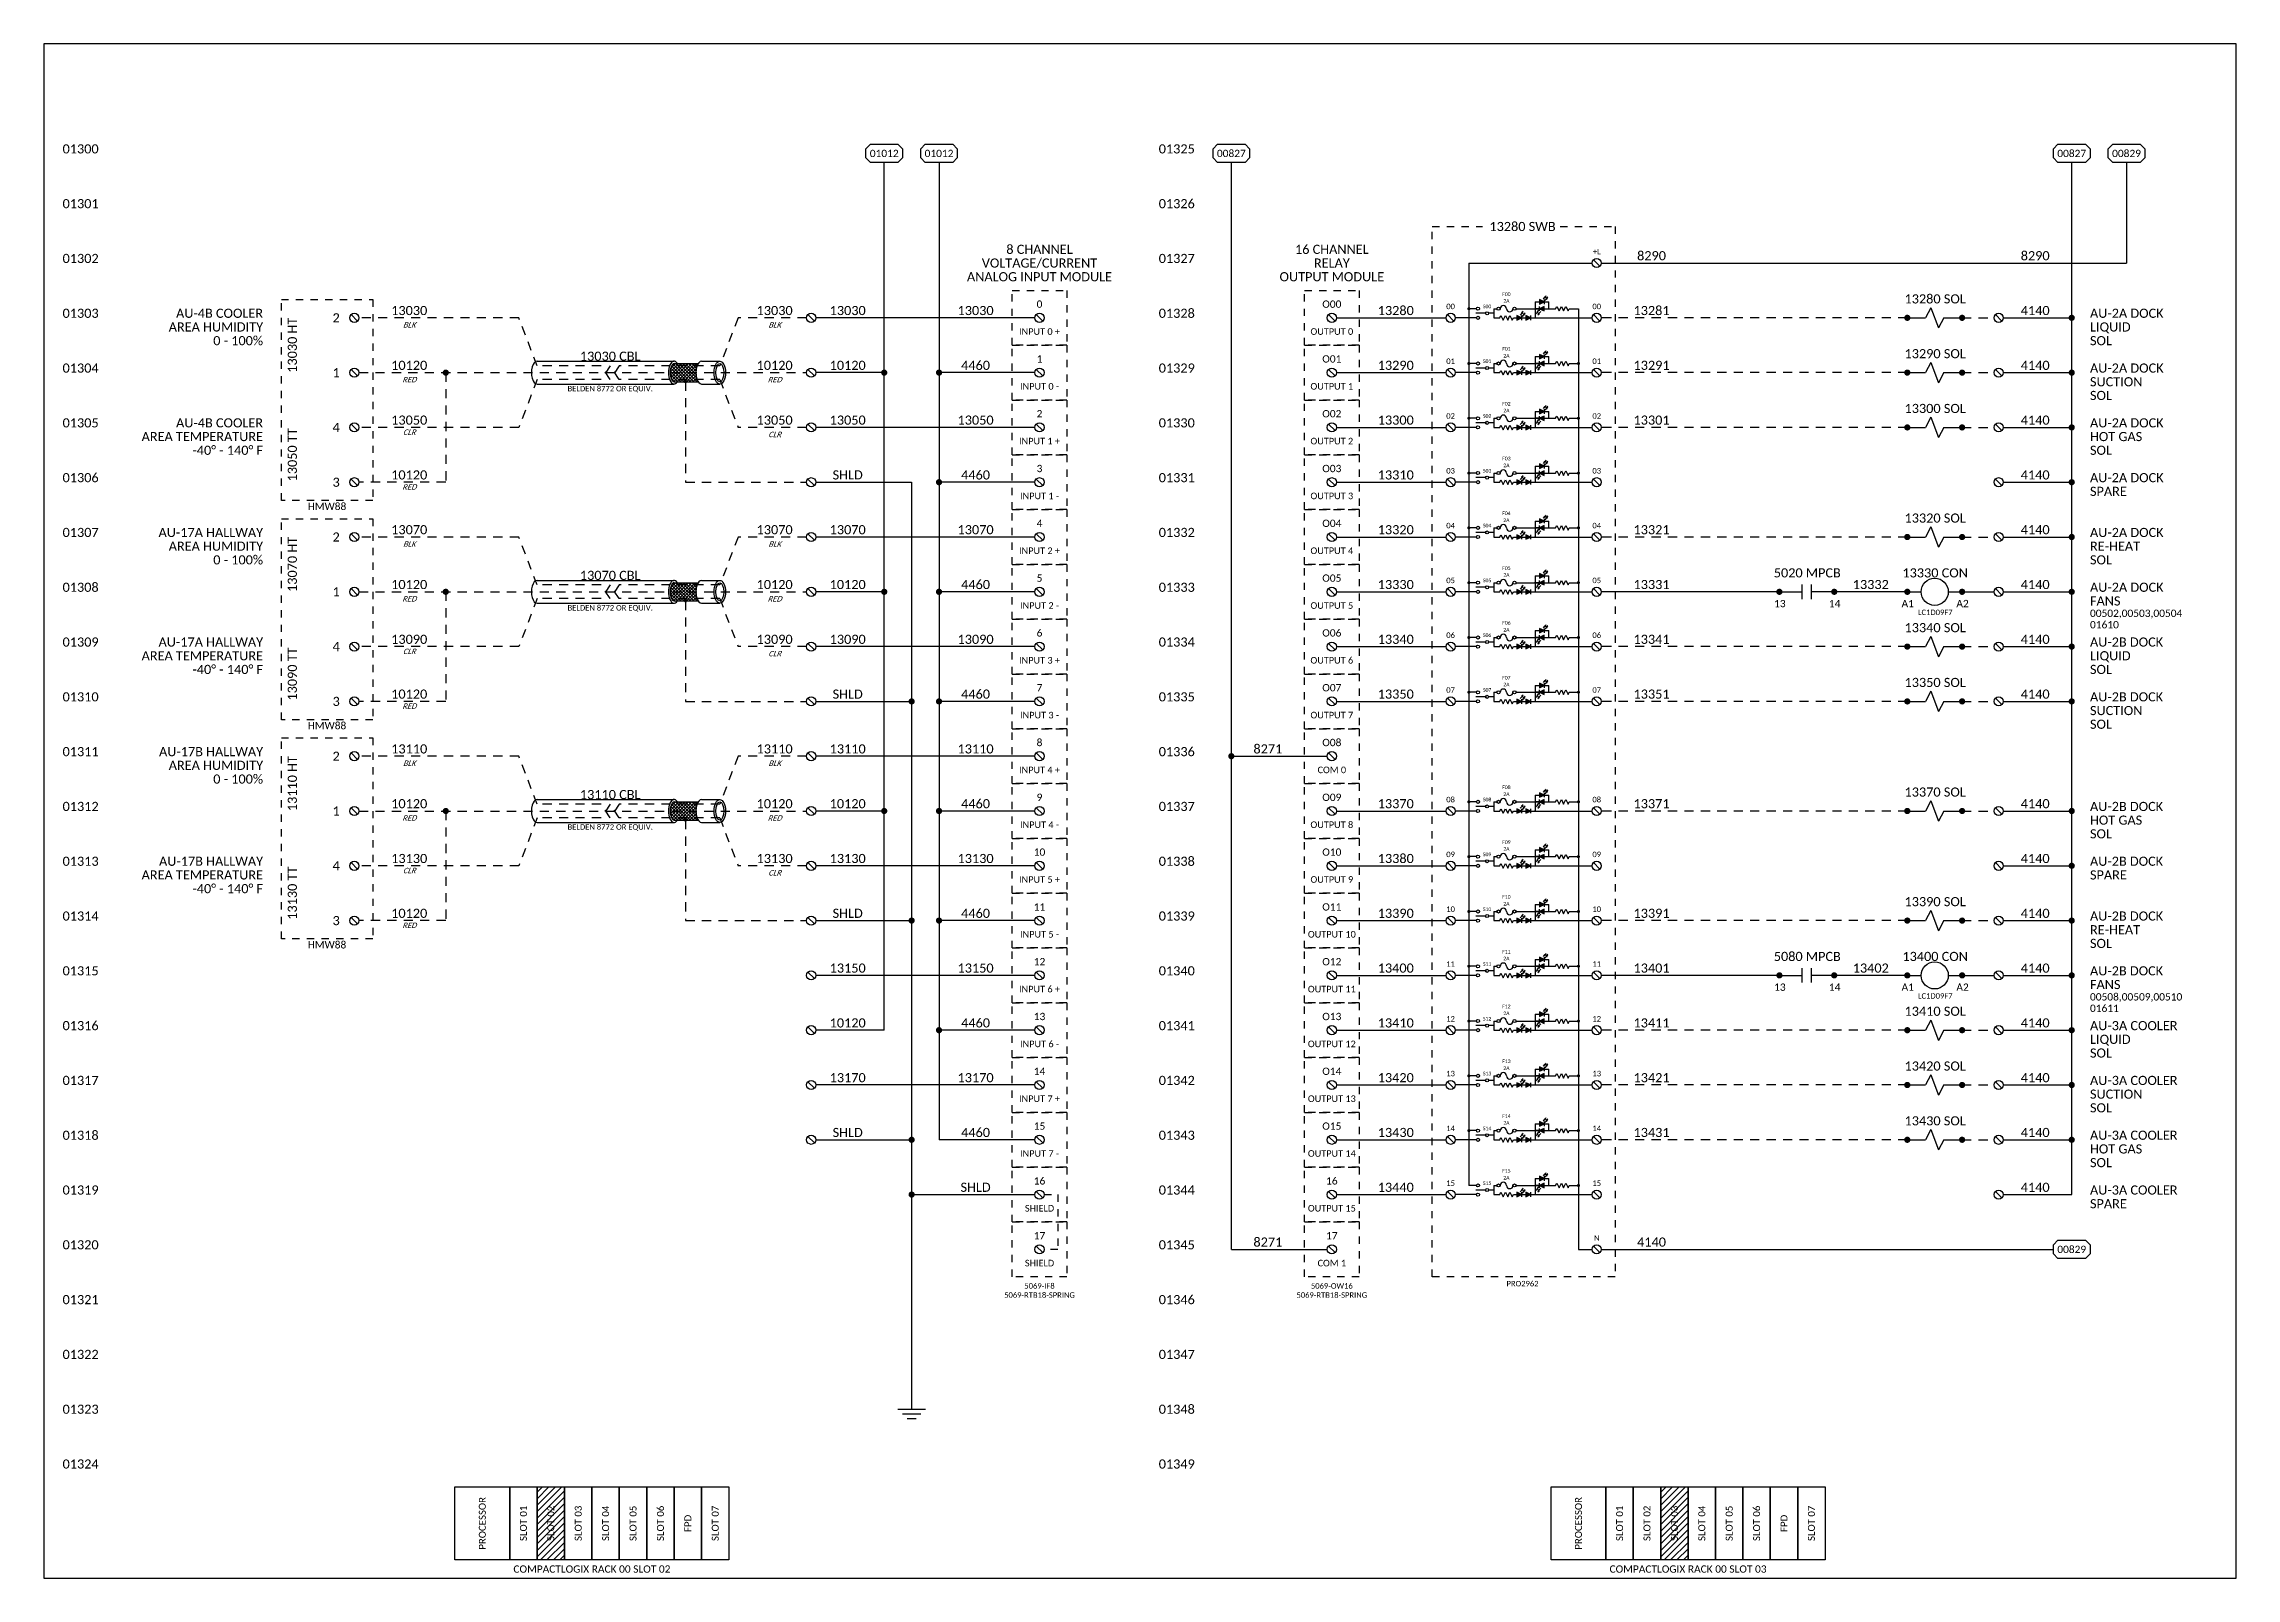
# Model space of a CAD drawing. Header units: inches. Extents: x 0 to 316, y -1 to 150.
# Drawn here: x 93 to 123, y 22 to 43 of the extents above; entities that cross this region are included whole.
import ezdxf
from ezdxf.enums import TextEntityAlignment as Align

# ---------------------------------------------------------------- set-up
doc = ezdxf.new("R2010")
doc.units = ezdxf.units.IN
doc.header["$MEASUREMENT"] = 0
doc.linetypes.add('HIDDEN2', pattern=[0.1875, 0.125, -0.0625])
doc.styles.add('Calibri', font='calibri.ttf')

msp = doc.modelspace()

# ---------------------------------------------------------------- texts
at = {"style": 'Calibri'}
for s, p in [('01300', (93.75, 41.5)), ('01325', (108.75, 41.5)), ('01301', (93.75, 40.75)), ('01326', (108.75, 40.75)), ('01302', (93.75, 40)), ('01327', (108.75, 40)), ('01303', (93.75, 39.25)), ('AU-4B COOLER', (96, 39.25)), ('01328', (108.75, 39.25)), ('AREA HUMIDITY', (96, 39.0625)), ('0 - 100%%%', (96, 38.875)), ('01304', (93.75, 38.5)), ('01329', (108.75, 38.5)), ('01305', (93.75, 37.75)), ('AU-4B COOLER', (96, 37.75)), ('01330', (108.75, 37.75)), ('AREA TEMPERATURE', (96, 37.5625)), ('-40%%D - 140%%D F', (96, 37.375)), ('01306', (93.75, 37)), ('01331', (108.75, 37)), ('01307', (93.75, 36.25)), ('AU-17A HALLWAY', (96, 36.25)), ('01332', (108.75, 36.25)), ('AREA HUMIDITY', (96, 36.0625)), ('0 - 100%%%', (96, 35.875)), ('01308', (93.75, 35.5)), ('01333', (108.75, 35.5)), ('01309', (93.75, 34.75)), ('AU-17A HALLWAY', (96, 34.75)), ('01334', (108.75, 34.75)), ('AREA TEMPERATURE', (96, 34.5625)), ('-40%%D - 140%%D F', (96, 34.375)), ('01310', (93.75, 34)), ('01335', (108.75, 34)), ('01311', (93.75, 33.25)), ('AU-17B HALLWAY', (96, 33.25)), ('01336', (108.75, 33.25)), ('AREA HUMIDITY', (96, 33.0625)), ('0 - 100%%%', (96, 32.875)), ('01312', (93.75, 32.5)), ('01337', (108.75, 32.5)), ('01313', (93.75, 31.75)), ('AU-17B HALLWAY', (96, 31.75)), ('01338', (108.75, 31.75)), ('AREA TEMPERATURE', (96, 31.5625)), ('-40%%D - 140%%D F', (96, 31.375)), ('01314', (93.75, 31)), ('01339', (108.75, 31)), ('01315', (93.75, 30.25)), ('01340', (108.75, 30.25)), ('01316', (93.75, 29.5)), ('01341', (108.75, 29.5)), ('01317', (93.75, 28.75)), ('01342', (108.75, 28.75)), ('01318', (93.75, 28)), ('01343', (108.75, 28)), ('01319', (93.75, 27.25)), ('01344', (108.75, 27.25)), ('01320', (93.75, 26.5)), ('01345', (108.75, 26.5)), ('01321', (93.75, 25.75)), ('01346', (108.75, 25.75)), ('01322', (93.75, 25)), ('01347', (108.75, 25)), ('01323', (93.75, 24.25)), ('01348', (108.75, 24.25)), ('01324', (93.75, 23.5)), ('01349', (108.75, 23.5))]:
    msp.add_text(s, height=0.125, dxfattribs=at).set_placement(p, align=Align.RIGHT)
at = {"color": 3, "style": 'Calibri'}
for s, height, p in [('13280 SWB', 0.125, (113.23438, 40.5)), ('8 CHANNEL', 0.125, (106.625, 40.1875)), ('16 CHANNEL', 0.125, (110.625, 40.1875)), ('VOLTAGE/CURRENT', 0.125, (106.625, 40)), ('RELAY', 0.125, (110.625, 40)), ('ANALOG INPUT MODULE', 0.125, (106.625, 39.8125)), ('OUTPUT MODULE', 0.125, (110.625, 39.8125)), ('0', 0.1, (106.625, 39.4375)), ('O00', 0.1, (110.625, 39.4375)), ('INPUT 0 +', 0.09, (106.625, 39.0625)), ('OUTPUT 0', 0.09, (110.625, 39.0625)), ('1', 0.1, (106.625, 38.6875)), ('O01', 0.1, (110.625, 38.6875)), ('INPUT 0 -', 0.09, (106.625, 38.3125)), ('OUTPUT 1', 0.09, (110.625, 38.3125)), ('2', 0.1, (106.625, 37.9375)), ('O02', 0.1, (110.625, 37.9375)), ('INPUT 1 +', 0.09, (106.625, 37.5625)), ('OUTPUT 2', 0.09, (110.625, 37.5625)), ('3', 0.1, (106.625, 37.1875)), ('O03', 0.1, (110.625, 37.1875)), ('INPUT 1 -', 0.09, (106.625, 36.8125)), ('OUTPUT 3', 0.09, (110.625, 36.8125)), ('4', 0.1, (106.625, 36.4375)), ('O04', 0.1, (110.625, 36.4375)), ('INPUT 2 +', 0.09, (106.625, 36.0625)), ('OUTPUT 4', 0.09, (110.625, 36.0625)), ('5', 0.1, (106.625, 35.6875)), ('O05', 0.1, (110.625, 35.6875)), ('INPUT 2 -', 0.09, (106.625, 35.3125)), ('OUTPUT 5', 0.09, (110.625, 35.3125)), ('6', 0.1, (106.625, 34.9375)), ('O06', 0.1, (110.625, 34.9375)), ('INPUT 3 +', 0.09, (106.625, 34.5625)), ('OUTPUT 6', 0.09, (110.625, 34.5625)), ('7', 0.1, (106.625, 34.1875)), ('O07', 0.1, (110.625, 34.1875)), ('INPUT 3 -', 0.09, (106.625, 33.8125)), ('OUTPUT 7', 0.09, (110.625, 33.8125)), ('8', 0.1, (106.625, 33.4375)), ('O08', 0.1, (110.625, 33.4375)), ('INPUT 4 +', 0.09, (106.625, 33.0625)), ('COM 0', 0.09, (110.625, 33.0625)), ('9', 0.1, (106.625, 32.6875)), ('O09', 0.1, (110.625, 32.6875)), ('INPUT 4 -', 0.09, (106.625, 32.3125)), ('OUTPUT 8', 0.09, (110.625, 32.3125)), ('10', 0.1, (106.625, 31.9375)), ('O10', 0.1, (110.625, 31.9375)), ('INPUT 5 +', 0.09, (106.625, 31.5625)), ('OUTPUT 9', 0.09, (110.625, 31.5625)), ('11', 0.1, (106.625, 31.1875)), ('O11', 0.1, (110.625, 31.1875)), ('INPUT 5 -', 0.09, (106.625, 30.8125)), ('OUTPUT 10', 0.09, (110.625, 30.8125)), ('12', 0.1, (106.625, 30.4375)), ('O12', 0.1, (110.625, 30.4375)), ('INPUT 6 +', 0.09, (106.625, 30.0625)), ('OUTPUT 11', 0.09, (110.625, 30.0625)), ('13', 0.1, (106.625, 29.6875)), ('O13', 0.1, (110.625, 29.6875)), ('INPUT 6 -', 0.09, (106.625, 29.3125)), ('OUTPUT 12', 0.09, (110.625, 29.3125)), ('14', 0.1, (106.625, 28.9375)), ('O14', 0.1, (110.625, 28.9375)), ('INPUT 7 +', 0.09, (106.625, 28.5625)), ('OUTPUT 13', 0.09, (110.625, 28.5625)), ('15', 0.1, (106.625, 28.1875)), ('O15', 0.1, (110.625, 28.1875)), ('INPUT 7 -', 0.09, (106.625, 27.8125)), ('OUTPUT 14', 0.09, (110.625, 27.8125)), ('16', 0.1, (106.625, 27.4375)), ('16', 0.1, (110.625, 27.4375)), ('SHIELD', 0.09, (106.625, 27.0625)), ('OUTPUT 15', 0.09, (110.625, 27.0625)), ('17', 0.1, (106.625, 26.6875)), ('17', 0.1, (110.625, 26.6875)), ('SHIELD', 0.09, (106.625, 26.3125)), ('COM 1', 0.09, (110.625, 26.3125)), ('COMPACTLOGIX RACK 00 SLOT 02', 0.1, (100.5, 22.125)), ('COMPACTLOGIX RACK 00 SLOT 03', 0.1, (115.5, 22.125))]:
    msp.add_text(s, height=height, dxfattribs=at).set_placement(p, align=Align.MIDDLE_CENTER)
at = {"color": 2, "linetype": 'Continuous', "style": 'Calibri'}
for s, height, p in [('+L', 0.075, (114.25, 40.15625)), ('F00', 0.05, (113.01385, 39.57446)), ('00', 0.075, (112.25, 39.40625)), ('S00', 0.05, (112.75, 39.40625)), ('2A', 0.05, (113.01385, 39.48071)), ('00', 0.075, (114.25, 39.40625)), ('F01', 0.05, (113.01385, 38.82446)), ('2A', 0.05, (113.01385, 38.73071)), ('01', 0.075, (112.25, 38.65625)), ('S01', 0.05, (112.75, 38.65625)), ('01', 0.075, (114.25, 38.65625)), ('F02', 0.05, (113.01385, 38.07446)), ('02', 0.075, (112.25, 37.90625)), ('S02', 0.05, (112.75, 37.90625)), ('2A', 0.05, (113.01385, 37.98071)), ('02', 0.075, (114.25, 37.90625)), ('F03', 0.05, (113.01385, 37.32446)), ('2A', 0.05, (113.01385, 37.23071)), ('03', 0.075, (112.25, 37.15625)), ('S03', 0.05, (112.75, 37.15625)), ('03', 0.075, (114.25, 37.15625)), ('F04', 0.05, (113.01385, 36.57446)), ('04', 0.075, (112.25, 36.40625)), ('S04', 0.05, (112.75, 36.40625)), ('2A', 0.05, (113.01385, 36.48071)), ('04', 0.075, (114.25, 36.40625)), ('F05', 0.05, (113.01385, 35.82446)), ('2A', 0.05, (113.01385, 35.73071)), ('05', 0.075, (112.25, 35.65625)), ('S05', 0.05, (112.75, 35.65625)), ('05', 0.075, (114.25, 35.65625)), ('F06', 0.05, (113.01385, 35.07446)), ('06', 0.075, (112.25, 34.90625)), ('S06', 0.05, (112.75, 34.90625)), ('2A', 0.05, (113.01385, 34.98071)), ('06', 0.075, (114.25, 34.90625)), ('F07', 0.05, (113.01385, 34.32446)), ('2A', 0.05, (113.01385, 34.23071)), ('07', 0.075, (112.25, 34.15625)), ('S07', 0.05, (112.75, 34.15625)), ('07', 0.075, (114.25, 34.15625)), ('F08', 0.05, (113.01385, 32.82446)), ('2A', 0.05, (113.01385, 32.73071)), ('08', 0.075, (112.25, 32.65625)), ('S08', 0.05, (112.75, 32.65625)), ('08', 0.075, (114.25, 32.65625)), ('F09', 0.05, (113.01385, 32.07446)), ('09', 0.075, (112.25, 31.90625)), ('S09', 0.05, (112.75, 31.90625)), ('2A', 0.05, (113.01385, 31.98071)), ('09', 0.075, (114.25, 31.90625)), ('F10', 0.05, (113.01385, 31.32446)), ('2A', 0.05, (113.01385, 31.23071)), ('10', 0.075, (112.25, 31.15625)), ('S10', 0.05, (112.75, 31.15625)), ('10', 0.075, (114.25, 31.15625)), ('11', 0.075, (112.25, 30.40625)), ('S11', 0.05, (112.75, 30.40625)), ('F11', 0.05, (113.01385, 30.57446)), ('2A', 0.05, (113.01385, 30.48071)), ('11', 0.075, (114.25, 30.40625)), ('F12', 0.05, (113.01385, 29.82446)), ('2A', 0.05, (113.01385, 29.73071)), ('12', 0.075, (112.25, 29.65625)), ('S12', 0.05, (112.75, 29.65625)), ('12', 0.075, (114.25, 29.65625)), ('F13', 0.05, (113.01385, 29.07446)), ('13', 0.075, (112.25, 28.90625)), ('S13', 0.05, (112.75, 28.90625)), ('2A', 0.05, (113.01385, 28.98071)), ('13', 0.075, (114.25, 28.90625)), ('F14', 0.05, (113.01385, 28.32446)), ('2A', 0.05, (113.01385, 28.23071)), ('14', 0.075, (112.25, 28.15625)), ('S14', 0.05, (112.75, 28.15625)), ('14', 0.075, (114.25, 28.15625)), ('15', 0.075, (112.25, 27.40625)), ('S15', 0.05, (112.75, 27.40625)), ('F15', 0.05, (113.01385, 27.57446)), ('2A', 0.05, (113.01385, 27.48071)), ('15', 0.075, (114.25, 27.40625)), ('N', 0.075, (114.25, 26.65625))]:
    msp.add_text(s, height=height, dxfattribs=at).set_placement(p, align=Align.MIDDLE_CENTER)
at = {"color": 1, "style": 'Calibri'}
for s, p in [('8290', (115, 40)), ('8290', (120.25, 40)), ('13280', (111.5, 39.25)), ('13281', (115, 39.25)), ('13290', (111.5, 38.5)), ('13291', (115, 38.5)), ('13300', (111.5, 37.75)), ('13301', (115, 37.75)), ('13310', (111.5, 37)), ('13320', (111.5, 36.25)), ('13321', (115, 36.25)), ('13330', (111.5, 35.5)), ('13331', (115, 35.5)), ('13332', (118, 35.5)), ('13340', (111.5, 34.75)), ('13341', (115, 34.75)), ('13350', (111.5, 34)), ('13351', (115, 34)), ('8271', (109.75, 33.25)), ('13370', (111.5, 32.5)), ('13371', (115, 32.5)), ('13380', (111.5, 31.75)), ('13390', (111.5, 31)), ('13391', (115, 31)), ('13400', (111.5, 30.25)), ('13401', (115, 30.25)), ('13402', (118, 30.25)), ('13410', (111.5, 29.5)), ('13411', (115, 29.5)), ('13420', (111.5, 28.75)), ('13421', (115, 28.75)), ('13430', (111.5, 28)), ('13431', (115, 28)), ('13440', (111.5, 27.25)), ('8271', (109.75, 26.5))]:
    msp.add_text(s, height=0.125, dxfattribs=at).set_placement(p, align=Align.BOTTOM_CENTER)
at = {"style": 'Calibri'}
for s, p in [('2', (97, 39.25)), ('1', (97, 38.5)), ('4', (97, 37.75)), ('3', (97, 37)), ('2', (97, 36.25)), ('1', (97, 35.5)), ('4', (97, 34.75)), ('3', (97, 34)), ('2', (97, 33.25)), ('1', (97, 32.5)), ('4', (97, 31.75)), ('3', (97, 31))]:
    msp.add_text(s, height=0.125, dxfattribs=at).set_placement(p, align=Align.MIDDLE_CENTER)
at = {"color": 8, "linetype": 'HIDDEN2', "style": 'Calibri'}
for s, p in [('13030', (98, 39.25)), ('13030', (103, 39.25)), ('13070', (98, 36.25)), ('13070', (103, 36.25)), ('13110', (98, 33.25)), ('13110', (103, 33.25))]:
    msp.add_text(s, height=0.125, dxfattribs=at).set_placement(p, align=Align.BOTTOM_CENTER)
at = {"color": 35, "style": 'Calibri'}
for s, p in [('13030', (104, 39.25)), ('13030', (105.75, 39.25)), ('10120', (104, 38.5)), ('13050', (104, 37.75)), ('13050', (105.75, 37.75)), ('13070', (104, 36.25)), ('13070', (105.75, 36.25)), ('10120', (104, 35.5)), ('13090', (104, 34.75)), ('13090', (105.75, 34.75)), ('13110', (104, 33.25)), ('13110', (105.75, 33.25)), ('10120', (104, 32.5)), ('13130', (104, 31.75)), ('13130', (105.75, 31.75)), ('13150', (104, 30.25)), ('13150', (105.75, 30.25)), ('10120', (104, 29.5)), ('13170', (104, 28.75)), ('13170', (105.75, 28.75))]:
    msp.add_text(s, height=0.125, dxfattribs=at).set_placement(p, align=Align.BOTTOM_CENTER)
at = {"color": 7, "style": 'Calibri'}
for p in [(120.25, 39.25), (120.25, 38.5), (120.25, 37.75), (120.25, 37), (120.25, 36.25), (120.25, 35.5), (120.25, 34.75), (120.25, 34), (120.25, 32.5), (120.25, 31.75), (120.25, 31), (120.25, 30.25), (120.25, 29.5), (120.25, 28.75), (120.25, 28), (120.25, 27.25)]:
    msp.add_text('4140', height=0.125, dxfattribs=at).set_placement(p, align=Align.BOTTOM_CENTER)
at = {"style": 'Calibri'}
for s, height, p in [('AU-2A DOCK', 0.125, (121, 39.25)), ('SOL', 0.125, (121, 38.875)), ('LIQUID', 0.125, (121, 39.0625)), ('AU-2A DOCK', 0.125, (121, 38.5)), ('SUCTION', 0.125, (121, 38.3125)), ('SOL', 0.125, (121, 38.125)), ('AU-2A DOCK', 0.125, (121, 37.75)), ('SOL', 0.125, (121, 37.375)), ('HOT GAS', 0.125, (121, 37.5625)), ('AU-2A DOCK', 0.125, (121, 37)), ('SPARE', 0.125, (121, 36.8125)), ('AU-2A DOCK', 0.125, (121, 36.25)), ('SOL', 0.125, (121, 35.875)), ('RE-HEAT', 0.125, (121, 36.0625)), ('AU-2A DOCK', 0.125, (121, 35.5)), ('FANS', 0.125, (121, 35.3125)), ('00502,00503,00504', 0.1, (121, 35.15625)), ('01610', 0.1, (121, 35)), ('AU-2B DOCK', 0.125, (121, 34.75)), ('SOL', 0.125, (121, 34.375)), ('LIQUID', 0.125, (121, 34.5625)), ('AU-2B DOCK', 0.125, (121, 34)), ('SUCTION', 0.125, (121, 33.8125)), ('SOL', 0.125, (121, 33.625)), ('AU-2B DOCK', 0.125, (121, 32.5)), ('HOT GAS', 0.125, (121, 32.3125)), ('SOL', 0.125, (121, 32.125)), ('AU-2B DOCK', 0.125, (121, 31.75)), ('SPARE', 0.125, (121, 31.5625)), ('AU-2B DOCK', 0.125, (121, 31)), ('RE-HEAT', 0.125, (121, 30.8125)), ('SOL', 0.125, (121, 30.625)), ('AU-2B DOCK', 0.125, (121, 30.25)), ('00508,00509,00510', 0.1, (121, 29.90625)), ('FANS', 0.125, (121, 30.0625)), ('01611', 0.1, (121, 29.75)), ('AU-3A COOLER', 0.125, (121, 29.5)), ('LIQUID', 0.125, (121, 29.3125)), ('SOL', 0.125, (121, 29.125)), ('AU-3A COOLER', 0.125, (121, 28.75)), ('SUCTION', 0.125, (121, 28.5625)), ('SOL', 0.125, (121, 28.375)), ('AU-3A COOLER', 0.125, (121, 28)), ('HOT GAS', 0.125, (121, 27.8125)), ('SOL', 0.125, (121, 27.625)), ('AU-3A COOLER', 0.125, (121, 27.25)), ('SPARE', 0.125, (121, 27.0625))]:
    msp.add_text(s, height=height, dxfattribs=at).set_placement(p)
at = {"color": 3, "style": 'Calibri'}
for s, p in [('13030 HT', (96.5, 38.875)), ('13050 TT', (96.5, 37.375)), ('13070 HT', (96.5, 35.875)), ('13090 TT', (96.5, 34.375)), ('13110 HT', (96.5, 32.875)), ('13130 TT', (96.5, 31.375))]:
    msp.add_text(s, height=0.125, rotation=90, dxfattribs=at).set_placement(p, align=Align.BOTTOM_CENTER)
at = {"color": 8, "style": 'Calibri', "oblique": 20}
for p in [(98, 39.09375), (103, 39.09375), (98, 36.09375), (103, 36.09375), (98, 33.09375), (103, 33.09375)]:
    msp.add_text('BLK', height=0.075, dxfattribs=at).set_placement(p, align=Align.BOTTOM_CENTER)
at = {"color": 3, "style": 'Calibri'}
for s, p in [('13030 CBL', (100.75, 38.625)), ('13070 CBL', (100.75, 35.625)), ('13110 CBL', (100.75, 32.625)), ('SHLD', (105.75, 27.25))]:
    msp.add_text(s, height=0.125, dxfattribs=at).set_placement(p, align=Align.BOTTOM_CENTER)
at = {"color": 1, "linetype": 'HIDDEN2', "style": 'Calibri'}
for p in [(98, 38.5), (103, 38.5), (98, 37), (98, 35.5), (103, 35.5), (98, 34), (98, 32.5), (103, 32.5), (98, 31)]:
    msp.add_text('10120', height=0.125, dxfattribs=at).set_placement(p, align=Align.BOTTOM_CENTER)
at = {"color": 1, "linetype": 'HIDDEN2', "style": 'Calibri', "oblique": 20}
for p in [(98, 38.34375), (103, 38.34375), (98, 36.875), (98, 35.34375), (103, 35.34375), (98, 33.875), (98, 32.34375), (103, 32.34375), (98, 30.875)]:
    msp.add_text('RED', height=0.075, dxfattribs=at).set_placement(p, align=Align.BOTTOM_CENTER)
at = {"color": 5, "style": 'Calibri'}
for p in [(105.75, 38.5), (105.75, 37), (105.75, 35.5), (105.75, 34), (105.75, 32.5), (105.75, 31), (105.75, 29.5), (105.75, 28)]:
    msp.add_text('4460', height=0.125, dxfattribs=at).set_placement(p, align=Align.BOTTOM_CENTER)
at = {"color": 6, "style": 'Calibri'}
for s, p in [('BELDEN 8772 OR EQUIV.', (100.75, 38.28125)), ('BELDEN 8772 OR EQUIV.', (100.75, 35.28125)), ('BELDEN 8772 OR EQUIV.', (100.75, 32.28125)), ('5069-RTB18-SPRING', (106.625, 25.875)), ('5069-IF8', (106.625, 26)), ('5069-RTB18-SPRING', (110.625, 25.875)), ('5069-OW16', (110.625, 26)), ('PRO2962', (113.23438, 26.03125))]:
    msp.add_text(s, height=0.075, dxfattribs=at).set_placement(p, align=Align.MIDDLE_CENTER)
at = {"linetype": 'HIDDEN2', "style": 'Calibri'}
for s, p in [('13050', (98, 37.75)), ('13050', (103, 37.75)), ('13090', (98, 34.75)), ('13090', (103, 34.75)), ('13130', (98, 31.75)), ('13130', (103, 31.75))]:
    msp.add_text(s, height=0.125, dxfattribs=at).set_placement(p, align=Align.BOTTOM_CENTER)
at = {"style": 'Calibri', "oblique": 20}
for p in [(98, 37.625), (103, 37.59375)]:
    msp.add_text('CLR', height=0.075, dxfattribs=at).set_placement(p, align=Align.BOTTOM_CENTER)
at = {"color": 3, "linetype": 'Continuous', "style": 'Calibri'}
for p in [(104, 37), (104, 34), (104, 31), (104, 28)]:
    msp.add_text('SHLD', height=0.125, dxfattribs=at).set_placement(p, align=Align.BOTTOM_CENTER)
at = {"color": 6, "style": 'Calibri'}
for p in [(96.875, 36.71875), (96.875, 33.71875), (96.875, 30.71875)]:
    msp.add_text('HMW88', height=0.1, dxfattribs=at).set_placement(p, align=Align.TOP_CENTER)
at = {"linetype": 'HIDDEN2', "style": 'Calibri', "oblique": 20}
for p in [(98, 34.625), (103, 34.59375), (98, 31.625), (103, 31.59375)]:
    msp.add_text('CLR', height=0.075, dxfattribs=at).set_placement(p, align=Align.BOTTOM_CENTER)
at = {"linetype": 'Continuous', "style": 'Calibri'}
msp.add_text('4140', height=0.125, dxfattribs=at).set_placement((115, 26.5), align=Align.BOTTOM_CENTER)
at = {"color": 3, "style": 'Calibri'}
for s, p in [('PROCESSOR', (99, 22.75)), ('PROCESSOR', (114, 22.75)), ('SLOT 01', (99.5625, 22.75)), ('SLOT 02', (99.9375, 22.75)), ('SLOT 03', (100.3125, 22.75)), ('SLOT 04', (100.6875, 22.75)), ('SLOT 05', (101.0625, 22.75)), ('SLOT 06', (101.4375, 22.75)), ('FPD', (101.8125, 22.75)), ('SLOT 07', (102.1875, 22.75)), ('SLOT 01', (114.5625, 22.75)), ('SLOT 02', (114.9375, 22.75)), ('SLOT 03', (115.3125, 22.75)), ('SLOT 04', (115.6875, 22.75)), ('SLOT 05', (116.0625, 22.75)), ('SLOT 06', (116.4375, 22.75)), ('FPD', (116.8125, 22.75)), ('SLOT 07', (117.1875, 22.75))]:
    msp.add_text(s, height=0.095, rotation=90, dxfattribs=at).set_placement(p, align=Align.MIDDLE_CENTER)

# ---------------------------------------------------------------- blocks, each defined once
blk = doc.blocks.new('TERM')
at = {"color": 2}
blk.add_line((-0.044, 0.044), (0.044, -0.044), dxfattribs=at)
blk.add_circle((0, 0), 0.0625, dxfattribs=at)
blk = doc.blocks.new('CONN')
at = {"color": 2, "const_width": 0.0425}
blk.add_lwpolyline([(0.02125, 0, 1), (-0.02125, 0, 1)], format="xyb", close=True, dxfattribs=at)
blk = doc.blocks.new('REF')
at = {"color": 2}
for p, q in [((0, 0.062), (0.062, 0.125)), ((0, -0.062), (0, 0.062)), ((0.062, 0.125), (0.438, 0.125)), ((0.438, 0.125), (0.5, 0.062)), ((0.5, 0.062), (0.5, -0.062)), ((0.062, -0.125), (0, -0.062)), ((0.438, -0.125), (0.062, -0.125)), ((0.5, -0.062), (0.438, -0.125))]:
    blk.add_line(p, q, dxfattribs=at)
at = {"color": 3, "style": 'Calibri'}
blk.add_attdef('XXXXX', text='', height=0.1, dxfattribs=at).set_placement((0.25, -0.05), align=Align.CENTER)
blk = doc.blocks.new('SOL - IO MODULE')
at = {"color": 2}
for p, q in [((0, 0), (0.25, 0)), ((0.324, 0.139), (0.25, 0)), ((0.324, 0.139), (0.426, -0.139)), ((0.5, 0), (0.426, -0.139)), ((0.5, 0), (0.75, 0))]:
    blk.add_line(p, q, dxfattribs=at)
for p in [(0, 0), (0.75, 0)]:
    blk.add_blockref('CONN', p)
at = {"color": 3, "style": 'Calibri'}
blk.add_attdef('DEVICE', text='', height=0.125, dxfattribs=at).set_placement((0.381, 0.197), align=Align.CENTER)
at = {"color": 6, "style": 'Calibri'}
blk.add_attdef('PART', text='', height=0.075, dxfattribs=at).set_placement((0.382, -0.25), align=Align.MIDDLE_CENTER)
blk = doc.blocks.new('CRCOIL - IO MODULE')
at = {"color": 2}
for p, q in [((0, 0), (0.189, 0)), ((0.561, 0), (0.75, 0))]:
    blk.add_line(p, q, dxfattribs=at)
blk.add_circle((0.375, 0), 0.186, dxfattribs=at)
for p in [(0, 0), (0.75, 0)]:
    blk.add_blockref('CONN', p)
at = {"color": 3, "style": 'Calibri'}
blk.add_attdef('DEVICE', text='', height=0.125, dxfattribs=at).set_placement((0.381, 0.259), align=Align.CENTER)
at = {"style": 'Calibri'}
for tag, p in [('TL', (0.006, -0.241)), ('TR', (0.756, -0.241))]:
    blk.add_attdef(tag, text='', height=0.1, dxfattribs=at).set_placement(p, align=Align.BOTTOM_CENTER)
at = {"color": 6, "style": 'Calibri'}
blk.add_attdef('PART', text='', height=0.075, dxfattribs=at).set_placement((0.382, -0.25), align=Align.MIDDLE_CENTER)
blk = doc.blocks.new('CRNO IO MODULE')
at = {"color": 2}
for p, q in [((0, 0), (0.311, 0)), ((0.311, -0.099), (0.311, 0.099)), ((0.439, -0.099), (0.439, 0.099)), ((0.75, 0), (0.439, 0))]:
    blk.add_line(p, q, dxfattribs=at)
for p in [(0, 0), (0.75, 0)]:
    blk.add_blockref('CONN', p)
at = {"color": 3, "style": 'Calibri'}
blk.add_attdef('DEVICE', text='', height=0.125, dxfattribs=at).set_placement((0.381, 0.197), align=Align.CENTER)
at = {"style": 'Calibri'}
for tag, p in [('TL', (0.006, -0.241)), ('TR', (0.756, -0.241))]:
    blk.add_attdef(tag, text='', height=0.1, dxfattribs=at).set_placement(p, align=Align.BOTTOM_CENTER)
blk = doc.blocks.new('GND')
at = {"color": 3}
for p, q in [((0, 0), (0, -0.125)), ((-0.1875, -0.125), (0.1875, -0.125)), ((-0.125, -0.1875), (0.125, -0.1875)), ((-0.0625, -0.25), (0.0625, -0.25))]:
    blk.add_line(p, q, dxfattribs=at)

# ---------------------------------------------------------------- hatches: boundary and pattern name
at = {"linetype": 'Continuous'}
h = msp.add_hatch(color=2, dxfattribs=at)
h.dxf.hatch_style = 1
h.paths.add_polyline_path([(113.24494, 39.33572), (113.21867, 39.31708), (113.23054, 39.30691)])
h = msp.add_hatch(color=2, dxfattribs=at)
h.dxf.hatch_style = 1
h.paths.add_polyline_path([(113.26867, 39.31538), (113.2424, 39.29674), (113.25426, 39.28657)])
h = msp.add_hatch(color=2, dxfattribs=at)
h.dxf.hatch_style = 1
h.paths.add_polyline_path([(113.41883, 39.30962), (113.4451, 39.32826), (113.43324, 39.33843)])
h = msp.add_hatch(color=2, dxfattribs=at)
h.dxf.hatch_style = 1
h.paths.add_polyline_path([(113.44256, 39.28928), (113.46883, 39.30792), (113.45696, 39.31809)])
h = msp.add_hatch(color=2, dxfattribs=at)
h.dxf.hatch_style = 1
h.paths.add_polyline_path([(113.53125, 39.46875), (113.46875, 39.5), (113.46875, 39.4375)])
h = msp.add_hatch(color=2, dxfattribs=at)
h.dxf.hatch_style = 1
h.paths.add_polyline_path([(113.46875, 39.375), (113.53125, 39.34375), (113.53125, 39.40625)])
h = msp.add_hatch(color=2, dxfattribs=at)
h.dxf.hatch_style = 1
h.paths.add_polyline_path([(113.55744, 39.55447), (113.53117, 39.53583), (113.54304, 39.52566)])
h = msp.add_hatch(color=2, dxfattribs=at)
h.dxf.hatch_style = 1
h.paths.add_polyline_path([(113.58117, 39.53413), (113.5549, 39.51549), (113.56676, 39.50532)])
h = msp.add_hatch(color=2, dxfattribs=at)
h.dxf.hatch_style = 1
h.paths.add_polyline_path([(113.21875, 39.25), (113.15625, 39.28125), (113.15625, 39.21875)])
h = msp.add_hatch(color=2, dxfattribs=at)
h.dxf.hatch_style = 1
h.paths.add_polyline_path([(113.34375, 39.25), (113.28125, 39.28125), (113.28125, 39.21875)])
h = msp.add_hatch(color=2, dxfattribs=at)
h.dxf.hatch_style = 1
h.paths.add_polyline_path([(113.53125, 38.71875), (113.46875, 38.75), (113.46875, 38.6875)])
h = msp.add_hatch(color=2, dxfattribs=at)
h.dxf.hatch_style = 1
h.paths.add_polyline_path([(113.55744, 38.80447), (113.53117, 38.78583), (113.54304, 38.77566)])
h = msp.add_hatch(color=2, dxfattribs=at)
h.dxf.hatch_style = 1
h.paths.add_polyline_path([(113.58117, 38.78413), (113.5549, 38.76549), (113.56676, 38.75532)])
h = msp.add_hatch(dxfattribs=at)
h.set_pattern_fill('ANSI37', color=256, scale=0.25)
h.set_pattern_definition([(45, (77.25, -21.65625), (-0.022097087, 0.022097087), []), (135, (77.25, -21.65625), (-0.022097087, -0.022097087), [])])
edge = h.paths.add_edge_path()
edge.add_ellipse((102, 38.5), major_axis=(0, 0.15625), ratio=0.5, start_angle=36.869898, end_angle=143.130102)
edge.add_line((101.95312, 38.375), (101.625, 38.375))
edge.add_ellipse((101.625, 38.5), major_axis=(0, -0.125), ratio=0.43145941, start_angle=180, end_angle=360, ccw=False)
edge.add_line((101.625, 38.625), (101.95312, 38.625))
h = msp.add_hatch(color=2, dxfattribs=at)
h.dxf.hatch_style = 1
h.paths.add_polyline_path([(113.21875, 38.5), (113.15625, 38.53125), (113.15625, 38.46875)])
h = msp.add_hatch(color=2, dxfattribs=at)
h.dxf.hatch_style = 1
h.paths.add_polyline_path([(113.24494, 38.58572), (113.21867, 38.56708), (113.23054, 38.55691)])
h = msp.add_hatch(color=2, dxfattribs=at)
h.dxf.hatch_style = 1
h.paths.add_polyline_path([(113.26867, 38.56538), (113.2424, 38.54674), (113.25426, 38.53657)])
h = msp.add_hatch(color=2, dxfattribs=at)
h.dxf.hatch_style = 1
h.paths.add_polyline_path([(113.34375, 38.5), (113.28125, 38.53125), (113.28125, 38.46875)])
h = msp.add_hatch(color=2, dxfattribs=at)
h.dxf.hatch_style = 1
h.paths.add_polyline_path([(113.41883, 38.55962), (113.4451, 38.57826), (113.43324, 38.58843)])
h = msp.add_hatch(color=2, dxfattribs=at)
h.dxf.hatch_style = 1
h.paths.add_polyline_path([(113.44256, 38.53928), (113.46883, 38.55792), (113.45696, 38.56809)])
h = msp.add_hatch(color=2, dxfattribs=at)
h.dxf.hatch_style = 1
h.paths.add_polyline_path([(113.46875, 38.625), (113.53125, 38.59375), (113.53125, 38.65625)])
h = msp.add_hatch(color=2, dxfattribs=at)
h.dxf.hatch_style = 1
h.paths.add_polyline_path([(113.24494, 37.83572), (113.21867, 37.81708), (113.23054, 37.80691)])
h = msp.add_hatch(color=2, dxfattribs=at)
h.dxf.hatch_style = 1
h.paths.add_polyline_path([(113.26867, 37.81538), (113.2424, 37.79674), (113.25426, 37.78657)])
h = msp.add_hatch(color=2, dxfattribs=at)
h.dxf.hatch_style = 1
h.paths.add_polyline_path([(113.41883, 37.80962), (113.4451, 37.82826), (113.43324, 37.83843)])
h = msp.add_hatch(color=2, dxfattribs=at)
h.dxf.hatch_style = 1
h.paths.add_polyline_path([(113.44256, 37.78928), (113.46883, 37.80792), (113.45696, 37.81809)])
h = msp.add_hatch(color=2, dxfattribs=at)
h.dxf.hatch_style = 1
h.paths.add_polyline_path([(113.53125, 37.96875), (113.46875, 38), (113.46875, 37.9375)])
h = msp.add_hatch(color=2, dxfattribs=at)
h.dxf.hatch_style = 1
h.paths.add_polyline_path([(113.46875, 37.875), (113.53125, 37.84375), (113.53125, 37.90625)])
h = msp.add_hatch(color=2, dxfattribs=at)
h.dxf.hatch_style = 1
h.paths.add_polyline_path([(113.55744, 38.05447), (113.53117, 38.03583), (113.54304, 38.02566)])
h = msp.add_hatch(color=2, dxfattribs=at)
h.dxf.hatch_style = 1
h.paths.add_polyline_path([(113.58117, 38.03413), (113.5549, 38.01549), (113.56676, 38.00532)])
h = msp.add_hatch(color=2, dxfattribs=at)
h.dxf.hatch_style = 1
h.paths.add_polyline_path([(113.21875, 37.75), (113.15625, 37.78125), (113.15625, 37.71875)])
h = msp.add_hatch(color=2, dxfattribs=at)
h.dxf.hatch_style = 1
h.paths.add_polyline_path([(113.34375, 37.75), (113.28125, 37.78125), (113.28125, 37.71875)])
h = msp.add_hatch(color=2, dxfattribs=at)
h.dxf.hatch_style = 1
h.paths.add_polyline_path([(113.53125, 37.21875), (113.46875, 37.25), (113.46875, 37.1875)])
h = msp.add_hatch(color=2, dxfattribs=at)
h.dxf.hatch_style = 1
h.paths.add_polyline_path([(113.55744, 37.30447), (113.53117, 37.28583), (113.54304, 37.27566)])
h = msp.add_hatch(color=2, dxfattribs=at)
h.dxf.hatch_style = 1
h.paths.add_polyline_path([(113.58117, 37.28413), (113.5549, 37.26549), (113.56676, 37.25532)])
h = msp.add_hatch(color=2, dxfattribs=at)
h.dxf.hatch_style = 1
h.paths.add_polyline_path([(113.21875, 37), (113.15625, 37.03125), (113.15625, 36.96875)])
h = msp.add_hatch(color=2, dxfattribs=at)
h.dxf.hatch_style = 1
h.paths.add_polyline_path([(113.24494, 37.08572), (113.21867, 37.06708), (113.23054, 37.05691)])
h = msp.add_hatch(color=2, dxfattribs=at)
h.dxf.hatch_style = 1
h.paths.add_polyline_path([(113.26867, 37.06538), (113.2424, 37.04674), (113.25426, 37.03657)])
h = msp.add_hatch(color=2, dxfattribs=at)
h.dxf.hatch_style = 1
h.paths.add_polyline_path([(113.34375, 37), (113.28125, 37.03125), (113.28125, 36.96875)])
h = msp.add_hatch(color=2, dxfattribs=at)
h.dxf.hatch_style = 1
h.paths.add_polyline_path([(113.41883, 37.05962), (113.4451, 37.07826), (113.43324, 37.08843)])
h = msp.add_hatch(color=2, dxfattribs=at)
h.dxf.hatch_style = 1
h.paths.add_polyline_path([(113.44256, 37.03928), (113.46883, 37.05792), (113.45696, 37.06809)])
h = msp.add_hatch(color=2, dxfattribs=at)
h.dxf.hatch_style = 1
h.paths.add_polyline_path([(113.46875, 37.125), (113.53125, 37.09375), (113.53125, 37.15625)])
h = msp.add_hatch(color=2, dxfattribs=at)
h.dxf.hatch_style = 1
h.paths.add_polyline_path([(113.24494, 36.33572), (113.21867, 36.31708), (113.23054, 36.30691)])
h = msp.add_hatch(color=2, dxfattribs=at)
h.dxf.hatch_style = 1
h.paths.add_polyline_path([(113.26867, 36.31538), (113.2424, 36.29674), (113.25426, 36.28657)])
h = msp.add_hatch(color=2, dxfattribs=at)
h.dxf.hatch_style = 1
h.paths.add_polyline_path([(113.41883, 36.30962), (113.4451, 36.32826), (113.43324, 36.33843)])
h = msp.add_hatch(color=2, dxfattribs=at)
h.dxf.hatch_style = 1
h.paths.add_polyline_path([(113.44256, 36.28928), (113.46883, 36.30792), (113.45696, 36.31809)])
h = msp.add_hatch(color=2, dxfattribs=at)
h.dxf.hatch_style = 1
h.paths.add_polyline_path([(113.53125, 36.46875), (113.46875, 36.5), (113.46875, 36.4375)])
h = msp.add_hatch(color=2, dxfattribs=at)
h.dxf.hatch_style = 1
h.paths.add_polyline_path([(113.46875, 36.375), (113.53125, 36.34375), (113.53125, 36.40625)])
h = msp.add_hatch(color=2, dxfattribs=at)
h.dxf.hatch_style = 1
h.paths.add_polyline_path([(113.55744, 36.55447), (113.53117, 36.53583), (113.54304, 36.52566)])
h = msp.add_hatch(color=2, dxfattribs=at)
h.dxf.hatch_style = 1
h.paths.add_polyline_path([(113.58117, 36.53413), (113.5549, 36.51549), (113.56676, 36.50532)])
h = msp.add_hatch(color=2, dxfattribs=at)
h.dxf.hatch_style = 1
h.paths.add_polyline_path([(113.21875, 36.25), (113.15625, 36.28125), (113.15625, 36.21875)])
h = msp.add_hatch(color=2, dxfattribs=at)
h.dxf.hatch_style = 1
h.paths.add_polyline_path([(113.34375, 36.25), (113.28125, 36.28125), (113.28125, 36.21875)])
h = msp.add_hatch(color=2, dxfattribs=at)
h.dxf.hatch_style = 1
h.paths.add_polyline_path([(113.53125, 35.71875), (113.46875, 35.75), (113.46875, 35.6875)])
h = msp.add_hatch(color=2, dxfattribs=at)
h.dxf.hatch_style = 1
h.paths.add_polyline_path([(113.55744, 35.80447), (113.53117, 35.78583), (113.54304, 35.77566)])
h = msp.add_hatch(color=2, dxfattribs=at)
h.dxf.hatch_style = 1
h.paths.add_polyline_path([(113.58117, 35.78413), (113.5549, 35.76549), (113.56676, 35.75532)])
h = msp.add_hatch(dxfattribs=at)
h.set_pattern_fill('ANSI37', color=256, scale=0.25)
h.set_pattern_definition([(45, (77.25, -24.65625), (-0.022097087, 0.022097087), []), (135, (77.25, -24.65625), (-0.022097087, -0.022097087), [])])
edge = h.paths.add_edge_path()
edge.add_ellipse((102, 35.5), major_axis=(0, 0.15625), ratio=0.5, start_angle=36.869898, end_angle=143.130102)
edge.add_line((101.95312, 35.375), (101.625, 35.375))
edge.add_ellipse((101.625, 35.5), major_axis=(0, -0.125), ratio=0.43145941, start_angle=180, end_angle=360, ccw=False)
edge.add_line((101.625, 35.625), (101.95312, 35.625))
h = msp.add_hatch(color=2, dxfattribs=at)
h.dxf.hatch_style = 1
h.paths.add_polyline_path([(113.21875, 35.5), (113.15625, 35.53125), (113.15625, 35.46875)])
h = msp.add_hatch(color=2, dxfattribs=at)
h.dxf.hatch_style = 1
h.paths.add_polyline_path([(113.24494, 35.58572), (113.21867, 35.56708), (113.23054, 35.55691)])
h = msp.add_hatch(color=2, dxfattribs=at)
h.dxf.hatch_style = 1
h.paths.add_polyline_path([(113.26867, 35.56538), (113.2424, 35.54674), (113.25426, 35.53657)])
h = msp.add_hatch(color=2, dxfattribs=at)
h.dxf.hatch_style = 1
h.paths.add_polyline_path([(113.34375, 35.5), (113.28125, 35.53125), (113.28125, 35.46875)])
h = msp.add_hatch(color=2, dxfattribs=at)
h.dxf.hatch_style = 1
h.paths.add_polyline_path([(113.41883, 35.55962), (113.4451, 35.57826), (113.43324, 35.58843)])
h = msp.add_hatch(color=2, dxfattribs=at)
h.dxf.hatch_style = 1
h.paths.add_polyline_path([(113.44256, 35.53928), (113.46883, 35.55792), (113.45696, 35.56809)])
h = msp.add_hatch(color=2, dxfattribs=at)
h.dxf.hatch_style = 1
h.paths.add_polyline_path([(113.46875, 35.625), (113.53125, 35.59375), (113.53125, 35.65625)])
h = msp.add_hatch(color=2, dxfattribs=at)
h.dxf.hatch_style = 1
h.paths.add_polyline_path([(113.24494, 34.83572), (113.21867, 34.81708), (113.23054, 34.80691)])
h = msp.add_hatch(color=2, dxfattribs=at)
h.dxf.hatch_style = 1
h.paths.add_polyline_path([(113.26867, 34.81538), (113.2424, 34.79674), (113.25426, 34.78657)])
h = msp.add_hatch(color=2, dxfattribs=at)
h.dxf.hatch_style = 1
h.paths.add_polyline_path([(113.41883, 34.80962), (113.4451, 34.82826), (113.43324, 34.83843)])
h = msp.add_hatch(color=2, dxfattribs=at)
h.dxf.hatch_style = 1
h.paths.add_polyline_path([(113.44256, 34.78928), (113.46883, 34.80792), (113.45696, 34.81809)])
h = msp.add_hatch(color=2, dxfattribs=at)
h.dxf.hatch_style = 1
h.paths.add_polyline_path([(113.53125, 34.96875), (113.46875, 35), (113.46875, 34.9375)])
h = msp.add_hatch(color=2, dxfattribs=at)
h.dxf.hatch_style = 1
h.paths.add_polyline_path([(113.46875, 34.875), (113.53125, 34.84375), (113.53125, 34.90625)])
h = msp.add_hatch(color=2, dxfattribs=at)
h.dxf.hatch_style = 1
h.paths.add_polyline_path([(113.55744, 35.05447), (113.53117, 35.03583), (113.54304, 35.02566)])
h = msp.add_hatch(color=2, dxfattribs=at)
h.dxf.hatch_style = 1
h.paths.add_polyline_path([(113.58117, 35.03413), (113.5549, 35.01549), (113.56676, 35.00532)])
h = msp.add_hatch(color=2, dxfattribs=at)
h.dxf.hatch_style = 1
h.paths.add_polyline_path([(113.21875, 34.75), (113.15625, 34.78125), (113.15625, 34.71875)])
h = msp.add_hatch(color=2, dxfattribs=at)
h.dxf.hatch_style = 1
h.paths.add_polyline_path([(113.34375, 34.75), (113.28125, 34.78125), (113.28125, 34.71875)])
h = msp.add_hatch(color=2, dxfattribs=at)
h.dxf.hatch_style = 1
h.paths.add_polyline_path([(113.53125, 34.21875), (113.46875, 34.25), (113.46875, 34.1875)])
h = msp.add_hatch(color=2, dxfattribs=at)
h.dxf.hatch_style = 1
h.paths.add_polyline_path([(113.55744, 34.30447), (113.53117, 34.28583), (113.54304, 34.27566)])
h = msp.add_hatch(color=2, dxfattribs=at)
h.dxf.hatch_style = 1
h.paths.add_polyline_path([(113.58117, 34.28413), (113.5549, 34.26549), (113.56676, 34.25532)])
h = msp.add_hatch(color=2, dxfattribs=at)
h.dxf.hatch_style = 1
h.paths.add_polyline_path([(113.21875, 34), (113.15625, 34.03125), (113.15625, 33.96875)])
h = msp.add_hatch(color=2, dxfattribs=at)
h.dxf.hatch_style = 1
h.paths.add_polyline_path([(113.24494, 34.08572), (113.21867, 34.06708), (113.23054, 34.05691)])
h = msp.add_hatch(color=2, dxfattribs=at)
h.dxf.hatch_style = 1
h.paths.add_polyline_path([(113.26867, 34.06538), (113.2424, 34.04674), (113.25426, 34.03657)])
h = msp.add_hatch(color=2, dxfattribs=at)
h.dxf.hatch_style = 1
h.paths.add_polyline_path([(113.34375, 34), (113.28125, 34.03125), (113.28125, 33.96875)])
h = msp.add_hatch(color=2, dxfattribs=at)
h.dxf.hatch_style = 1
h.paths.add_polyline_path([(113.41883, 34.05962), (113.4451, 34.07826), (113.43324, 34.08843)])
h = msp.add_hatch(color=2, dxfattribs=at)
h.dxf.hatch_style = 1
h.paths.add_polyline_path([(113.44256, 34.03928), (113.46883, 34.05792), (113.45696, 34.06809)])
h = msp.add_hatch(color=2, dxfattribs=at)
h.dxf.hatch_style = 1
h.paths.add_polyline_path([(113.46875, 34.125), (113.53125, 34.09375), (113.53125, 34.15625)])
h = msp.add_hatch(color=2, dxfattribs=at)
h.dxf.hatch_style = 1
h.paths.add_polyline_path([(113.53125, 32.71875), (113.46875, 32.75), (113.46875, 32.6875)])
h = msp.add_hatch(color=2, dxfattribs=at)
h.dxf.hatch_style = 1
h.paths.add_polyline_path([(113.55744, 32.80447), (113.53117, 32.78583), (113.54304, 32.77566)])
h = msp.add_hatch(color=2, dxfattribs=at)
h.dxf.hatch_style = 1
h.paths.add_polyline_path([(113.58117, 32.78413), (113.5549, 32.76549), (113.56676, 32.75532)])
h = msp.add_hatch(dxfattribs=at)
h.set_pattern_fill('ANSI37', color=256, scale=0.25)
h.set_pattern_definition([(45, (77.25, -27.65625), (-0.022097087, 0.022097087), []), (135, (77.25, -27.65625), (-0.022097087, -0.022097087), [])])
edge = h.paths.add_edge_path()
edge.add_ellipse((102, 32.5), major_axis=(0, 0.15625), ratio=0.5, start_angle=36.869898, end_angle=143.130102)
edge.add_line((101.95312, 32.375), (101.625, 32.375))
edge.add_ellipse((101.625, 32.5), major_axis=(0, -0.125), ratio=0.43145941, start_angle=180, end_angle=360, ccw=False)
edge.add_line((101.625, 32.625), (101.95312, 32.625))
h = msp.add_hatch(color=2, dxfattribs=at)
h.dxf.hatch_style = 1
h.paths.add_polyline_path([(113.21875, 32.5), (113.15625, 32.53125), (113.15625, 32.46875)])
h = msp.add_hatch(color=2, dxfattribs=at)
h.dxf.hatch_style = 1
h.paths.add_polyline_path([(113.24494, 32.58572), (113.21867, 32.56708), (113.23054, 32.55691)])
h = msp.add_hatch(color=2, dxfattribs=at)
h.dxf.hatch_style = 1
h.paths.add_polyline_path([(113.26867, 32.56538), (113.2424, 32.54674), (113.25426, 32.53657)])
h = msp.add_hatch(color=2, dxfattribs=at)
h.dxf.hatch_style = 1
h.paths.add_polyline_path([(113.34375, 32.5), (113.28125, 32.53125), (113.28125, 32.46875)])
h = msp.add_hatch(color=2, dxfattribs=at)
h.dxf.hatch_style = 1
h.paths.add_polyline_path([(113.41883, 32.55962), (113.4451, 32.57826), (113.43324, 32.58843)])
h = msp.add_hatch(color=2, dxfattribs=at)
h.dxf.hatch_style = 1
h.paths.add_polyline_path([(113.44256, 32.53928), (113.46883, 32.55792), (113.45696, 32.56809)])
h = msp.add_hatch(color=2, dxfattribs=at)
h.dxf.hatch_style = 1
h.paths.add_polyline_path([(113.46875, 32.625), (113.53125, 32.59375), (113.53125, 32.65625)])
h = msp.add_hatch(color=2, dxfattribs=at)
h.dxf.hatch_style = 1
h.paths.add_polyline_path([(113.24494, 31.83572), (113.21867, 31.81708), (113.23054, 31.80691)])
h = msp.add_hatch(color=2, dxfattribs=at)
h.dxf.hatch_style = 1
h.paths.add_polyline_path([(113.26867, 31.81538), (113.2424, 31.79674), (113.25426, 31.78657)])
h = msp.add_hatch(color=2, dxfattribs=at)
h.dxf.hatch_style = 1
h.paths.add_polyline_path([(113.41883, 31.80962), (113.4451, 31.82826), (113.43324, 31.83843)])
h = msp.add_hatch(color=2, dxfattribs=at)
h.dxf.hatch_style = 1
h.paths.add_polyline_path([(113.44256, 31.78928), (113.46883, 31.80792), (113.45696, 31.81809)])
h = msp.add_hatch(color=2, dxfattribs=at)
h.dxf.hatch_style = 1
h.paths.add_polyline_path([(113.53125, 31.96875), (113.46875, 32), (113.46875, 31.9375)])
h = msp.add_hatch(color=2, dxfattribs=at)
h.dxf.hatch_style = 1
h.paths.add_polyline_path([(113.46875, 31.875), (113.53125, 31.84375), (113.53125, 31.90625)])
h = msp.add_hatch(color=2, dxfattribs=at)
h.dxf.hatch_style = 1
h.paths.add_polyline_path([(113.55744, 32.05447), (113.53117, 32.03583), (113.54304, 32.02566)])
h = msp.add_hatch(color=2, dxfattribs=at)
h.dxf.hatch_style = 1
h.paths.add_polyline_path([(113.58117, 32.03413), (113.5549, 32.01549), (113.56676, 32.00532)])
h = msp.add_hatch(color=2, dxfattribs=at)
h.dxf.hatch_style = 1
h.paths.add_polyline_path([(113.21875, 31.75), (113.15625, 31.78125), (113.15625, 31.71875)])
h = msp.add_hatch(color=2, dxfattribs=at)
h.dxf.hatch_style = 1
h.paths.add_polyline_path([(113.34375, 31.75), (113.28125, 31.78125), (113.28125, 31.71875)])
h = msp.add_hatch(color=2, dxfattribs=at)
h.dxf.hatch_style = 1
h.paths.add_polyline_path([(113.53125, 31.21875), (113.46875, 31.25), (113.46875, 31.1875)])
h = msp.add_hatch(color=2, dxfattribs=at)
h.dxf.hatch_style = 1
h.paths.add_polyline_path([(113.55744, 31.30447), (113.53117, 31.28583), (113.54304, 31.27566)])
h = msp.add_hatch(color=2, dxfattribs=at)
h.dxf.hatch_style = 1
h.paths.add_polyline_path([(113.58117, 31.28413), (113.5549, 31.26549), (113.56676, 31.25532)])
h = msp.add_hatch(color=2, dxfattribs=at)
h.dxf.hatch_style = 1
h.paths.add_polyline_path([(113.21875, 31), (113.15625, 31.03125), (113.15625, 30.96875)])
h = msp.add_hatch(color=2, dxfattribs=at)
h.dxf.hatch_style = 1
h.paths.add_polyline_path([(113.24494, 31.08572), (113.21867, 31.06708), (113.23054, 31.05691)])
h = msp.add_hatch(color=2, dxfattribs=at)
h.dxf.hatch_style = 1
h.paths.add_polyline_path([(113.26867, 31.06538), (113.2424, 31.04674), (113.25426, 31.03657)])
h = msp.add_hatch(color=2, dxfattribs=at)
h.dxf.hatch_style = 1
h.paths.add_polyline_path([(113.34375, 31), (113.28125, 31.03125), (113.28125, 30.96875)])
h = msp.add_hatch(color=2, dxfattribs=at)
h.dxf.hatch_style = 1
h.paths.add_polyline_path([(113.41883, 31.05962), (113.4451, 31.07826), (113.43324, 31.08843)])
h = msp.add_hatch(color=2, dxfattribs=at)
h.dxf.hatch_style = 1
h.paths.add_polyline_path([(113.44256, 31.03928), (113.46883, 31.05792), (113.45696, 31.06809)])
h = msp.add_hatch(color=2, dxfattribs=at)
h.dxf.hatch_style = 1
h.paths.add_polyline_path([(113.46875, 31.125), (113.53125, 31.09375), (113.53125, 31.15625)])
h = msp.add_hatch(color=2, dxfattribs=at)
h.dxf.hatch_style = 1
h.paths.add_polyline_path([(113.24494, 30.33572), (113.21867, 30.31708), (113.23054, 30.30691)])
h = msp.add_hatch(color=2, dxfattribs=at)
h.dxf.hatch_style = 1
h.paths.add_polyline_path([(113.26867, 30.31538), (113.2424, 30.29674), (113.25426, 30.28657)])
h = msp.add_hatch(color=2, dxfattribs=at)
h.dxf.hatch_style = 1
h.paths.add_polyline_path([(113.41883, 30.30962), (113.4451, 30.32826), (113.43324, 30.33843)])
h = msp.add_hatch(color=2, dxfattribs=at)
h.dxf.hatch_style = 1
h.paths.add_polyline_path([(113.44256, 30.28928), (113.46883, 30.30792), (113.45696, 30.31809)])
h = msp.add_hatch(color=2, dxfattribs=at)
h.dxf.hatch_style = 1
h.paths.add_polyline_path([(113.53125, 30.46875), (113.46875, 30.5), (113.46875, 30.4375)])
h = msp.add_hatch(color=2, dxfattribs=at)
h.dxf.hatch_style = 1
h.paths.add_polyline_path([(113.46875, 30.375), (113.53125, 30.34375), (113.53125, 30.40625)])
h = msp.add_hatch(color=2, dxfattribs=at)
h.dxf.hatch_style = 1
h.paths.add_polyline_path([(113.55744, 30.55447), (113.53117, 30.53583), (113.54304, 30.52566)])
h = msp.add_hatch(color=2, dxfattribs=at)
h.dxf.hatch_style = 1
h.paths.add_polyline_path([(113.58117, 30.53413), (113.5549, 30.51549), (113.56676, 30.50532)])
h = msp.add_hatch(color=2, dxfattribs=at)
h.dxf.hatch_style = 1
h.paths.add_polyline_path([(113.21875, 30.25), (113.15625, 30.28125), (113.15625, 30.21875)])
h = msp.add_hatch(color=2, dxfattribs=at)
h.dxf.hatch_style = 1
h.paths.add_polyline_path([(113.34375, 30.25), (113.28125, 30.28125), (113.28125, 30.21875)])
h = msp.add_hatch(color=2, dxfattribs=at)
h.dxf.hatch_style = 1
h.paths.add_polyline_path([(113.53125, 29.71875), (113.46875, 29.75), (113.46875, 29.6875)])
h = msp.add_hatch(color=2, dxfattribs=at)
h.dxf.hatch_style = 1
h.paths.add_polyline_path([(113.55744, 29.80447), (113.53117, 29.78583), (113.54304, 29.77566)])
h = msp.add_hatch(color=2, dxfattribs=at)
h.dxf.hatch_style = 1
h.paths.add_polyline_path([(113.58117, 29.78413), (113.5549, 29.76549), (113.56676, 29.75532)])
h = msp.add_hatch(color=2, dxfattribs=at)
h.dxf.hatch_style = 1
h.paths.add_polyline_path([(113.21875, 29.5), (113.15625, 29.53125), (113.15625, 29.46875)])
h = msp.add_hatch(color=2, dxfattribs=at)
h.dxf.hatch_style = 1
h.paths.add_polyline_path([(113.24494, 29.58572), (113.21867, 29.56708), (113.23054, 29.55691)])
h = msp.add_hatch(color=2, dxfattribs=at)
h.dxf.hatch_style = 1
h.paths.add_polyline_path([(113.26867, 29.56538), (113.2424, 29.54674), (113.25426, 29.53657)])
h = msp.add_hatch(color=2, dxfattribs=at)
h.dxf.hatch_style = 1
h.paths.add_polyline_path([(113.34375, 29.5), (113.28125, 29.53125), (113.28125, 29.46875)])
h = msp.add_hatch(color=2, dxfattribs=at)
h.dxf.hatch_style = 1
h.paths.add_polyline_path([(113.41883, 29.55962), (113.4451, 29.57826), (113.43324, 29.58843)])
h = msp.add_hatch(color=2, dxfattribs=at)
h.dxf.hatch_style = 1
h.paths.add_polyline_path([(113.44256, 29.53928), (113.46883, 29.55792), (113.45696, 29.56809)])
h = msp.add_hatch(color=2, dxfattribs=at)
h.dxf.hatch_style = 1
h.paths.add_polyline_path([(113.46875, 29.625), (113.53125, 29.59375), (113.53125, 29.65625)])
h = msp.add_hatch(color=2, dxfattribs=at)
h.dxf.hatch_style = 1
h.paths.add_polyline_path([(113.24494, 28.83572), (113.21867, 28.81708), (113.23054, 28.80691)])
h = msp.add_hatch(color=2, dxfattribs=at)
h.dxf.hatch_style = 1
h.paths.add_polyline_path([(113.26867, 28.81538), (113.2424, 28.79674), (113.25426, 28.78657)])
h = msp.add_hatch(color=2, dxfattribs=at)
h.dxf.hatch_style = 1
h.paths.add_polyline_path([(113.41883, 28.80962), (113.4451, 28.82826), (113.43324, 28.83843)])
h = msp.add_hatch(color=2, dxfattribs=at)
h.dxf.hatch_style = 1
h.paths.add_polyline_path([(113.44256, 28.78928), (113.46883, 28.80792), (113.45696, 28.81809)])
h = msp.add_hatch(color=2, dxfattribs=at)
h.dxf.hatch_style = 1
h.paths.add_polyline_path([(113.53125, 28.96875), (113.46875, 29), (113.46875, 28.9375)])
h = msp.add_hatch(color=2, dxfattribs=at)
h.dxf.hatch_style = 1
h.paths.add_polyline_path([(113.46875, 28.875), (113.53125, 28.84375), (113.53125, 28.90625)])
h = msp.add_hatch(color=2, dxfattribs=at)
h.dxf.hatch_style = 1
h.paths.add_polyline_path([(113.55744, 29.05447), (113.53117, 29.03583), (113.54304, 29.02566)])
h = msp.add_hatch(color=2, dxfattribs=at)
h.dxf.hatch_style = 1
h.paths.add_polyline_path([(113.58117, 29.03413), (113.5549, 29.01549), (113.56676, 29.00532)])
h = msp.add_hatch(color=2, dxfattribs=at)
h.dxf.hatch_style = 1
h.paths.add_polyline_path([(113.21875, 28.75), (113.15625, 28.78125), (113.15625, 28.71875)])
h = msp.add_hatch(color=2, dxfattribs=at)
h.dxf.hatch_style = 1
h.paths.add_polyline_path([(113.34375, 28.75), (113.28125, 28.78125), (113.28125, 28.71875)])
h = msp.add_hatch(color=2, dxfattribs=at)
h.dxf.hatch_style = 1
h.paths.add_polyline_path([(113.53125, 28.21875), (113.46875, 28.25), (113.46875, 28.1875)])
h = msp.add_hatch(color=2, dxfattribs=at)
h.dxf.hatch_style = 1
h.paths.add_polyline_path([(113.55744, 28.30447), (113.53117, 28.28583), (113.54304, 28.27566)])
h = msp.add_hatch(color=2, dxfattribs=at)
h.dxf.hatch_style = 1
h.paths.add_polyline_path([(113.58117, 28.28413), (113.5549, 28.26549), (113.56676, 28.25532)])
h = msp.add_hatch(color=2, dxfattribs=at)
h.dxf.hatch_style = 1
h.paths.add_polyline_path([(113.21875, 28), (113.15625, 28.03125), (113.15625, 27.96875)])
h = msp.add_hatch(color=2, dxfattribs=at)
h.dxf.hatch_style = 1
h.paths.add_polyline_path([(113.24494, 28.08572), (113.21867, 28.06708), (113.23054, 28.05691)])
h = msp.add_hatch(color=2, dxfattribs=at)
h.dxf.hatch_style = 1
h.paths.add_polyline_path([(113.26867, 28.06538), (113.2424, 28.04674), (113.25426, 28.03657)])
h = msp.add_hatch(color=2, dxfattribs=at)
h.dxf.hatch_style = 1
h.paths.add_polyline_path([(113.34375, 28), (113.28125, 28.03125), (113.28125, 27.96875)])
h = msp.add_hatch(color=2, dxfattribs=at)
h.dxf.hatch_style = 1
h.paths.add_polyline_path([(113.41883, 28.05962), (113.4451, 28.07826), (113.43324, 28.08843)])
h = msp.add_hatch(color=2, dxfattribs=at)
h.dxf.hatch_style = 1
h.paths.add_polyline_path([(113.44256, 28.03928), (113.46883, 28.05792), (113.45696, 28.06809)])
h = msp.add_hatch(color=2, dxfattribs=at)
h.dxf.hatch_style = 1
h.paths.add_polyline_path([(113.46875, 28.125), (113.53125, 28.09375), (113.53125, 28.15625)])
h = msp.add_hatch(color=2, dxfattribs=at)
h.dxf.hatch_style = 1
h.paths.add_polyline_path([(113.24494, 27.33572), (113.21867, 27.31708), (113.23054, 27.30691)])
h = msp.add_hatch(color=2, dxfattribs=at)
h.dxf.hatch_style = 1
h.paths.add_polyline_path([(113.26867, 27.31538), (113.2424, 27.29674), (113.25426, 27.28657)])
h = msp.add_hatch(color=2, dxfattribs=at)
h.dxf.hatch_style = 1
h.paths.add_polyline_path([(113.41883, 27.30962), (113.4451, 27.32826), (113.43324, 27.33843)])
h = msp.add_hatch(color=2, dxfattribs=at)
h.dxf.hatch_style = 1
h.paths.add_polyline_path([(113.44256, 27.28928), (113.46883, 27.30792), (113.45696, 27.31809)])
h = msp.add_hatch(color=2, dxfattribs=at)
h.dxf.hatch_style = 1
h.paths.add_polyline_path([(113.53125, 27.46875), (113.46875, 27.5), (113.46875, 27.4375)])
h = msp.add_hatch(color=2, dxfattribs=at)
h.dxf.hatch_style = 1
h.paths.add_polyline_path([(113.46875, 27.375), (113.53125, 27.34375), (113.53125, 27.40625)])
h = msp.add_hatch(color=2, dxfattribs=at)
h.dxf.hatch_style = 1
h.paths.add_polyline_path([(113.55744, 27.55447), (113.53117, 27.53583), (113.54304, 27.52566)])
h = msp.add_hatch(color=2, dxfattribs=at)
h.dxf.hatch_style = 1
h.paths.add_polyline_path([(113.58117, 27.53413), (113.5549, 27.51549), (113.56676, 27.50532)])
h = msp.add_hatch(color=2, dxfattribs=at)
h.dxf.hatch_style = 1
h.paths.add_polyline_path([(113.21875, 27.25), (113.15625, 27.28125), (113.15625, 27.21875)])
h = msp.add_hatch(color=2, dxfattribs=at)
h.dxf.hatch_style = 1
h.paths.add_polyline_path([(113.34375, 27.25), (113.28125, 27.28125), (113.28125, 27.21875)])
h = msp.add_hatch(dxfattribs=at)
h.set_pattern_fill('ANSI31', color=2, scale=0.5)
h.set_pattern_definition([(45, (94.3125, -1), (-0.04419417, 0.04419417), [])])
h.paths.add_polyline_path([(100.125, 23.25), (99.75, 23.25), (99.75, 22.25), (100.125, 22.25)])
h.paths.add_polyline_path([(100, 23), (100, 22.5), (99.875, 22.5), (99.875, 23)], flags=0)
h.paths.add_polyline_path([(100.01458, 22.46688), (100.01458, 23.03312), (99.86088, 23.03312), (99.86088, 22.46688)], flags=24)
h = msp.add_hatch(dxfattribs=at)
h.set_pattern_fill('ANSI31', color=2, scale=0.5)
h.set_pattern_definition([(45, (109.6875, -1), (-0.04419417, 0.04419417), [])])
h.paths.add_polyline_path([(115.5, 23.25), (115.125, 23.25), (115.125, 22.25), (115.5, 22.25)])
h.paths.add_polyline_path([(115.375, 23), (115.375, 22.5), (115.25, 22.5), (115.25, 23)], flags=0)
h.paths.add_polyline_path([(115.38958, 22.46688), (115.38958, 23.03312), (115.23588, 23.03312), (115.23588, 22.46688)], flags=24)

# ---------------------------------------------------------------- linework, layer by layer
at = {"color": 35}
for p, q in [((104.5, 29.5), (104.5, 41.375)), ((106.5625, 39.25), (103.5625, 39.25)), ((104.5, 38.5), (103.5625, 38.5)), ((106.5625, 37.75), (103.5625, 37.75)), ((106.5625, 36.25), (103.5625, 36.25)), ((104.5, 35.5), (103.5625, 35.5)), ((106.5625, 34.75), (103.5625, 34.75)), ((106.5625, 33.25), (103.5625, 33.25)), ((104.5, 32.5), (103.5625, 32.5)), ((106.5625, 31.75), (103.5625, 31.75)), ((106.5625, 30.25), (103.5625, 30.25)), ((104.5, 29.5), (103.5625, 29.5)), ((106.5625, 28.75), (103.5625, 28.75))]:
    msp.add_line(p, q, dxfattribs=at)
at = {"color": 5}
for p, q in [((105.25, 41.375), (105.25, 28)), ((106.5625, 38.5), (105.25, 38.5)), ((106.5625, 37), (105.25, 37)), ((106.5625, 35.5), (105.25, 35.5)), ((106.5625, 34), (105.25, 34)), ((106.5625, 32.5), (105.25, 32.5)), ((106.5625, 31), (105.25, 31)), ((106.5625, 29.5), (105.25, 29.5)), ((106.5625, 28), (105.25, 28))]:
    msp.add_line(p, q, dxfattribs=at)
at = {"color": 1}
for p, q in [((109.25, 26.5), (109.25, 41.375)), ((121.5, 41.375), (121.5, 40)), ((114.3125, 40), (121.5, 40)), ((110.6875, 39.25), (112.1875, 39.25)), ((110.6875, 38.5), (112.1875, 38.5)), ((110.6875, 37.75), (112.1875, 37.75)), ((110.6875, 37), (112.1875, 37)), ((110.6875, 36.25), (112.1875, 36.25)), ((110.6875, 35.5), (112.1875, 35.5)), ((116.75, 35.5), (114.3125, 35.5)), ((118.5, 35.5), (117.5, 35.5)), ((110.6875, 34.75), (112.1875, 34.75)), ((110.6875, 34), (112.1875, 34)), ((109.25, 33.25), (110.5625, 33.25)), ((110.6875, 32.5), (112.1875, 32.5)), ((110.6875, 31.75), (112.1875, 31.75)), ((110.6875, 31), (112.1875, 31)), ((110.6875, 30.25), (112.1875, 30.25)), ((116.75, 30.25), (114.3125, 30.25)), ((118.5, 30.25), (117.5, 30.25)), ((110.6875, 29.5), (112.1875, 29.5)), ((110.6875, 28.75), (112.1875, 28.75)), ((110.6875, 28), (112.1875, 28)), ((110.6875, 27.25), (112.1875, 27.25)), ((109.25, 26.5), (110.5625, 26.5))]:
    msp.add_line(p, q, dxfattribs=at)
at = {"color": 7}
for p, q in [((120.75, 27.25), (120.75, 41.375)), ((119.8125, 39.25), (120.75, 39.25)), ((119.8125, 38.5), (120.75, 38.5)), ((119.8125, 37.75), (120.75, 37.75)), ((119.8125, 37), (120.75, 37)), ((119.8125, 36.25), (120.75, 36.25)), ((119.8125, 35.5), (120.75, 35.5)), ((119.8125, 34.75), (120.75, 34.75)), ((119.8125, 34), (120.75, 34)), ((119.8125, 32.5), (120.75, 32.5)), ((119.8125, 31.75), (120.75, 31.75)), ((119.8125, 31), (120.75, 31)), ((119.8125, 30.25), (120.75, 30.25)), ((119.8125, 29.5), (120.75, 29.5)), ((119.8125, 28.75), (120.75, 28.75)), ((119.8125, 28), (120.75, 28)), ((119.8125, 27.25), (120.75, 27.25))]:
    msp.add_line(p, q, dxfattribs=at)
at = {"color": 2, "linetype": 'Continuous'}
for p, q in [((112.5, 40), (112.5, 27.375)), ((112.5, 40), (114.1875, 40)), ((112.60379, 39.375), (112.5, 39.375)), ((112.72879, 39.3125), (112.59375, 39.3125)), ((112.84375, 39.3125), (112.77121, 39.3125)), ((112.84375, 39.375), (112.84375, 39.25)), ((112.84375, 39.375), (112.88504, 39.375)), ((113.14597, 39.375), (113.6875, 39.375)), ((113.22461, 39.31199), (113.20427, 39.28827)), ((113.24494, 39.33572), (113.21867, 39.31708)), ((113.21867, 39.31708), (113.23054, 39.30691)), ((113.23054, 39.30691), (113.24494, 39.33572)), ((113.26867, 39.31538), (113.2424, 39.29674)), ((113.25426, 39.28657), (113.26867, 39.31538)), ((113.40625, 39.46875), (113.40625, 39.25)), ((113.40625, 39.46875), (113.46875, 39.46875)), ((113.46875, 39.375), (113.40625, 39.375)), ((113.41883, 39.30962), (113.4451, 39.32826)), ((113.4451, 39.32826), (113.43324, 39.33843)), ((113.43917, 39.33334), (113.4595, 39.35707)), ((113.45696, 39.31809), (113.44256, 39.28928)), ((113.44256, 39.28928), (113.46883, 39.30792)), ((113.46289, 39.31301), (113.48323, 39.33673)), ((113.46875, 39.5), (113.46875, 39.4375)), ((113.53125, 39.46875), (113.46875, 39.5)), ((113.46875, 39.4375), (113.53125, 39.46875)), ((113.53125, 39.40625), (113.46875, 39.375)), ((113.46875, 39.34375), (113.46875, 39.40625)), ((113.46875, 39.375), (113.53125, 39.34375)), ((113.53711, 39.53074), (113.51677, 39.50702)), ((113.53117, 39.53583), (113.54304, 39.52566)), ((113.53125, 39.5), (113.53125, 39.4375)), ((113.53125, 39.46875), (113.59375, 39.46875)), ((113.53125, 39.34375), (113.53125, 39.40625)), ((113.56083, 39.51041), (113.5405, 39.48668)), ((113.54304, 39.52566), (113.55744, 39.55447)), ((113.58117, 39.53413), (113.5549, 39.51549)), ((113.5549, 39.51549), (113.56676, 39.50532)), ((113.56676, 39.50532), (113.58117, 39.53413)), ((113.59375, 39.375), (113.59375, 39.46875)), ((113.6875, 39.375), (113.70312, 39.40625)), ((113.70312, 39.40625), (113.73438, 39.34375)), ((113.73438, 39.34375), (113.76562, 39.40625)), ((113.76562, 39.40625), (113.79688, 39.34375)), ((113.79688, 39.34375), (113.82812, 39.40625)), ((113.82812, 39.40625), (113.85938, 39.34375)), ((113.85938, 39.34375), (113.875, 39.375)), ((113.875, 39.375), (114, 39.375)), ((114, 39.375), (114, 26.5)), ((112.60379, 39.25), (112.3125, 39.25)), ((112.84375, 39.25), (112.92188, 39.25)), ((112.92188, 39.25), (112.9375, 39.28125)), ((112.9375, 39.28125), (112.96875, 39.21875)), ((112.96875, 39.21875), (113, 39.28125)), ((113, 39.28125), (113.03125, 39.21875)), ((113.03125, 39.21875), (113.0625, 39.28125)), ((113.0625, 39.28125), (113.09375, 39.21875)), ((113.09375, 39.21875), (113.10938, 39.25)), ((113.10938, 39.25), (113.15625, 39.25)), ((113.15625, 39.28125), (113.15625, 39.21875)), ((113.21875, 39.25), (113.15625, 39.28125)), ((113.15625, 39.21875), (113.21875, 39.25)), ((113.21875, 39.28125), (113.21875, 39.21875)), ((113.21875, 39.25), (113.28125, 39.25)), ((113.24833, 39.29166), (113.228, 39.26793)), ((113.2424, 39.29674), (113.25426, 39.28657)), ((113.28125, 39.28125), (113.28125, 39.21875)), ((113.34375, 39.25), (113.28125, 39.28125)), ((113.28125, 39.21875), (113.34375, 39.25)), ((113.34375, 39.28125), (113.34375, 39.21875)), ((113.34375, 39.25), (114.1875, 39.25)), ((113.40625, 38.71875), (113.40625, 38.5)), ((113.40625, 38.71875), (113.46875, 38.71875)), ((113.46875, 38.75), (113.46875, 38.6875)), ((113.53125, 38.71875), (113.46875, 38.75)), ((113.46875, 38.6875), (113.53125, 38.71875)), ((113.53711, 38.78074), (113.51677, 38.75702)), ((113.53117, 38.78583), (113.54304, 38.77566)), ((113.53125, 38.75), (113.53125, 38.6875)), ((113.53125, 38.71875), (113.59375, 38.71875)), ((113.56083, 38.76041), (113.5405, 38.73668)), ((113.54304, 38.77566), (113.55744, 38.80447)), ((113.58117, 38.78413), (113.5549, 38.76549)), ((113.5549, 38.76549), (113.56676, 38.75532)), ((113.56676, 38.75532), (113.58117, 38.78413)), ((113.59375, 38.625), (113.59375, 38.71875)), ((112.60379, 38.5), (112.3125, 38.5)), ((112.60379, 38.625), (112.5, 38.625)), ((112.72879, 38.5625), (112.59375, 38.5625)), ((112.84375, 38.5625), (112.77121, 38.5625)), ((112.84375, 38.625), (112.84375, 38.5)), ((112.84375, 38.625), (112.88504, 38.625)), ((112.84375, 38.5), (112.92188, 38.5)), ((112.92188, 38.5), (112.9375, 38.53125)), ((112.9375, 38.53125), (112.96875, 38.46875)), ((112.96875, 38.46875), (113, 38.53125)), ((113, 38.53125), (113.03125, 38.46875)), ((113.03125, 38.46875), (113.0625, 38.53125)), ((113.0625, 38.53125), (113.09375, 38.46875)), ((113.09375, 38.46875), (113.10938, 38.5)), ((113.10938, 38.5), (113.15625, 38.5)), ((113.14597, 38.625), (113.6875, 38.625)), ((113.15625, 38.53125), (113.15625, 38.46875)), ((113.21875, 38.5), (113.15625, 38.53125)), ((113.15625, 38.46875), (113.21875, 38.5)), ((113.22461, 38.56199), (113.20427, 38.53827)), ((113.24494, 38.58572), (113.21867, 38.56708)), ((113.21867, 38.56708), (113.23054, 38.55691)), ((113.21875, 38.53125), (113.21875, 38.46875)), ((113.21875, 38.5), (113.28125, 38.5)), ((113.24833, 38.54166), (113.228, 38.51793)), ((113.23054, 38.55691), (113.24494, 38.58572)), ((113.26867, 38.56538), (113.2424, 38.54674)), ((113.2424, 38.54674), (113.25426, 38.53657)), ((113.25426, 38.53657), (113.26867, 38.56538)), ((113.28125, 38.53125), (113.28125, 38.46875)), ((113.34375, 38.5), (113.28125, 38.53125)), ((113.28125, 38.46875), (113.34375, 38.5)), ((113.34375, 38.53125), (113.34375, 38.46875)), ((113.34375, 38.5), (114.1875, 38.5)), ((113.46875, 38.625), (113.40625, 38.625)), ((113.41883, 38.55962), (113.4451, 38.57826)), ((113.4451, 38.57826), (113.43324, 38.58843)), ((113.43917, 38.58334), (113.4595, 38.60707)), ((113.45696, 38.56809), (113.44256, 38.53928)), ((113.44256, 38.53928), (113.46883, 38.55792)), ((113.46289, 38.56301), (113.48323, 38.58673)), ((113.53125, 38.65625), (113.46875, 38.625)), ((113.46875, 38.59375), (113.46875, 38.65625)), ((113.46875, 38.625), (113.53125, 38.59375)), ((113.53125, 38.59375), (113.53125, 38.65625)), ((113.6875, 38.625), (113.70312, 38.65625)), ((113.70312, 38.65625), (113.73438, 38.59375)), ((113.73438, 38.59375), (113.76562, 38.65625)), ((113.76562, 38.65625), (113.79688, 38.59375)), ((113.79688, 38.59375), (113.82812, 38.65625)), ((113.82812, 38.65625), (113.85938, 38.59375)), ((113.85938, 38.59375), (113.875, 38.625)), ((113.875, 38.625), (114, 38.625)), ((112.60379, 37.875), (112.5, 37.875)), ((112.72879, 37.8125), (112.59375, 37.8125)), ((112.84375, 37.8125), (112.77121, 37.8125)), ((112.84375, 37.875), (112.84375, 37.75)), ((112.84375, 37.875), (112.88504, 37.875)), ((113.14597, 37.875), (113.6875, 37.875)), ((113.22461, 37.81199), (113.20427, 37.78827)), ((113.24494, 37.83572), (113.21867, 37.81708)), ((113.21867, 37.81708), (113.23054, 37.80691)), ((113.23054, 37.80691), (113.24494, 37.83572)), ((113.26867, 37.81538), (113.2424, 37.79674)), ((113.25426, 37.78657), (113.26867, 37.81538)), ((113.40625, 37.96875), (113.40625, 37.75)), ((113.40625, 37.96875), (113.46875, 37.96875)), ((113.46875, 37.875), (113.40625, 37.875)), ((113.41883, 37.80962), (113.4451, 37.82826)), ((113.4451, 37.82826), (113.43324, 37.83843)), ((113.43917, 37.83334), (113.4595, 37.85707)), ((113.45696, 37.81809), (113.44256, 37.78928)), ((113.44256, 37.78928), (113.46883, 37.80792)), ((113.46289, 37.81301), (113.48323, 37.83673)), ((113.46875, 38), (113.46875, 37.9375)), ((113.53125, 37.96875), (113.46875, 38)), ((113.46875, 37.9375), (113.53125, 37.96875)), ((113.53125, 37.90625), (113.46875, 37.875)), ((113.46875, 37.84375), (113.46875, 37.90625)), ((113.46875, 37.875), (113.53125, 37.84375)), ((113.53711, 38.03074), (113.51677, 38.00702)), ((113.53117, 38.03583), (113.54304, 38.02566)), ((113.53125, 38), (113.53125, 37.9375)), ((113.53125, 37.96875), (113.59375, 37.96875)), ((113.53125, 37.84375), (113.53125, 37.90625)), ((113.56083, 38.01041), (113.5405, 37.98668)), ((113.54304, 38.02566), (113.55744, 38.05447)), ((113.58117, 38.03413), (113.5549, 38.01549)), ((113.5549, 38.01549), (113.56676, 38.00532)), ((113.56676, 38.00532), (113.58117, 38.03413)), ((113.59375, 37.875), (113.59375, 37.96875)), ((113.6875, 37.875), (113.70312, 37.90625)), ((113.70312, 37.90625), (113.73438, 37.84375)), ((113.73438, 37.84375), (113.76562, 37.90625)), ((113.76562, 37.90625), (113.79688, 37.84375)), ((113.79688, 37.84375), (113.82812, 37.90625)), ((113.82812, 37.90625), (113.85938, 37.84375)), ((113.85938, 37.84375), (113.875, 37.875)), ((113.875, 37.875), (114, 37.875)), ((112.60379, 37.75), (112.3125, 37.75)), ((112.84375, 37.75), (112.92188, 37.75)), ((112.92188, 37.75), (112.9375, 37.78125)), ((112.9375, 37.78125), (112.96875, 37.71875)), ((112.96875, 37.71875), (113, 37.78125)), ((113, 37.78125), (113.03125, 37.71875)), ((113.03125, 37.71875), (113.0625, 37.78125)), ((113.0625, 37.78125), (113.09375, 37.71875)), ((113.09375, 37.71875), (113.10938, 37.75)), ((113.10938, 37.75), (113.15625, 37.75)), ((113.15625, 37.78125), (113.15625, 37.71875)), ((113.21875, 37.75), (113.15625, 37.78125)), ((113.15625, 37.71875), (113.21875, 37.75)), ((113.21875, 37.78125), (113.21875, 37.71875)), ((113.21875, 37.75), (113.28125, 37.75)), ((113.24833, 37.79166), (113.228, 37.76793)), ((113.2424, 37.79674), (113.25426, 37.78657)), ((113.28125, 37.78125), (113.28125, 37.71875)), ((113.34375, 37.75), (113.28125, 37.78125)), ((113.28125, 37.71875), (113.34375, 37.75)), ((113.34375, 37.78125), (113.34375, 37.71875)), ((113.34375, 37.75), (114.1875, 37.75)), ((113.40625, 37.21875), (113.40625, 37)), ((113.40625, 37.21875), (113.46875, 37.21875)), ((113.46875, 37.25), (113.46875, 37.1875)), ((113.53125, 37.21875), (113.46875, 37.25)), ((113.46875, 37.1875), (113.53125, 37.21875)), ((113.53711, 37.28074), (113.51677, 37.25702)), ((113.53117, 37.28583), (113.54304, 37.27566)), ((113.53125, 37.25), (113.53125, 37.1875)), ((113.53125, 37.21875), (113.59375, 37.21875)), ((113.56083, 37.26041), (113.5405, 37.23668)), ((113.54304, 37.27566), (113.55744, 37.30447)), ((113.58117, 37.28413), (113.5549, 37.26549)), ((113.5549, 37.26549), (113.56676, 37.25532)), ((113.56676, 37.25532), (113.58117, 37.28413)), ((113.59375, 37.125), (113.59375, 37.21875)), ((112.60379, 37), (112.3125, 37)), ((112.60379, 37.125), (112.5, 37.125)), ((112.72879, 37.0625), (112.59375, 37.0625)), ((112.84375, 37.0625), (112.77121, 37.0625)), ((112.84375, 37.125), (112.84375, 37)), ((112.84375, 37.125), (112.88504, 37.125)), ((112.84375, 37), (112.92188, 37)), ((112.92188, 37), (112.9375, 37.03125)), ((112.9375, 37.03125), (112.96875, 36.96875)), ((112.96875, 36.96875), (113, 37.03125)), ((113, 37.03125), (113.03125, 36.96875)), ((113.03125, 36.96875), (113.0625, 37.03125)), ((113.0625, 37.03125), (113.09375, 36.96875)), ((113.09375, 36.96875), (113.10938, 37)), ((113.10938, 37), (113.15625, 37)), ((113.14597, 37.125), (113.6875, 37.125)), ((113.15625, 37.03125), (113.15625, 36.96875)), ((113.21875, 37), (113.15625, 37.03125)), ((113.15625, 36.96875), (113.21875, 37)), ((113.22461, 37.06199), (113.20427, 37.03827)), ((113.24494, 37.08572), (113.21867, 37.06708)), ((113.21867, 37.06708), (113.23054, 37.05691)), ((113.21875, 37.03125), (113.21875, 36.96875)), ((113.21875, 37), (113.28125, 37)), ((113.24833, 37.04166), (113.228, 37.01793)), ((113.23054, 37.05691), (113.24494, 37.08572)), ((113.26867, 37.06538), (113.2424, 37.04674)), ((113.2424, 37.04674), (113.25426, 37.03657)), ((113.25426, 37.03657), (113.26867, 37.06538)), ((113.28125, 37.03125), (113.28125, 36.96875)), ((113.34375, 37), (113.28125, 37.03125)), ((113.28125, 36.96875), (113.34375, 37)), ((113.34375, 37.03125), (113.34375, 36.96875)), ((113.34375, 37), (114.1875, 37)), ((113.46875, 37.125), (113.40625, 37.125)), ((113.41883, 37.05962), (113.4451, 37.07826)), ((113.4451, 37.07826), (113.43324, 37.08843)), ((113.43917, 37.08334), (113.4595, 37.10707)), ((113.45696, 37.06809), (113.44256, 37.03928)), ((113.44256, 37.03928), (113.46883, 37.05792)), ((113.46289, 37.06301), (113.48323, 37.08673)), ((113.53125, 37.15625), (113.46875, 37.125)), ((113.46875, 37.09375), (113.46875, 37.15625)), ((113.46875, 37.125), (113.53125, 37.09375)), ((113.53125, 37.09375), (113.53125, 37.15625)), ((113.6875, 37.125), (113.70312, 37.15625)), ((113.70312, 37.15625), (113.73438, 37.09375)), ((113.73438, 37.09375), (113.76562, 37.15625)), ((113.76562, 37.15625), (113.79688, 37.09375)), ((113.79688, 37.09375), (113.82812, 37.15625)), ((113.82812, 37.15625), (113.85938, 37.09375)), ((113.85938, 37.09375), (113.875, 37.125)), ((113.875, 37.125), (114, 37.125)), ((112.60379, 36.375), (112.5, 36.375)), ((112.72879, 36.3125), (112.59375, 36.3125)), ((112.84375, 36.3125), (112.77121, 36.3125)), ((112.84375, 36.375), (112.84375, 36.25)), ((112.84375, 36.375), (112.88504, 36.375)), ((113.14597, 36.375), (113.6875, 36.375)), ((113.22461, 36.31199), (113.20427, 36.28827)), ((113.24494, 36.33572), (113.21867, 36.31708)), ((113.21867, 36.31708), (113.23054, 36.30691)), ((113.23054, 36.30691), (113.24494, 36.33572)), ((113.26867, 36.31538), (113.2424, 36.29674)), ((113.25426, 36.28657), (113.26867, 36.31538)), ((113.40625, 36.46875), (113.40625, 36.25)), ((113.40625, 36.46875), (113.46875, 36.46875)), ((113.46875, 36.375), (113.40625, 36.375)), ((113.41883, 36.30962), (113.4451, 36.32826)), ((113.4451, 36.32826), (113.43324, 36.33843)), ((113.43917, 36.33334), (113.4595, 36.35707)), ((113.45696, 36.31809), (113.44256, 36.28928)), ((113.44256, 36.28928), (113.46883, 36.30792)), ((113.46289, 36.31301), (113.48323, 36.33673)), ((113.46875, 36.5), (113.46875, 36.4375)), ((113.53125, 36.46875), (113.46875, 36.5)), ((113.46875, 36.4375), (113.53125, 36.46875)), ((113.53125, 36.40625), (113.46875, 36.375)), ((113.46875, 36.34375), (113.46875, 36.40625)), ((113.46875, 36.375), (113.53125, 36.34375)), ((113.53711, 36.53074), (113.51677, 36.50702)), ((113.53117, 36.53583), (113.54304, 36.52566)), ((113.53125, 36.5), (113.53125, 36.4375)), ((113.53125, 36.46875), (113.59375, 36.46875)), ((113.53125, 36.34375), (113.53125, 36.40625)), ((113.56083, 36.51041), (113.5405, 36.48668)), ((113.54304, 36.52566), (113.55744, 36.55447)), ((113.58117, 36.53413), (113.5549, 36.51549)), ((113.5549, 36.51549), (113.56676, 36.50532)), ((113.56676, 36.50532), (113.58117, 36.53413)), ((113.59375, 36.375), (113.59375, 36.46875)), ((113.6875, 36.375), (113.70312, 36.40625)), ((113.70312, 36.40625), (113.73438, 36.34375)), ((113.73438, 36.34375), (113.76562, 36.40625)), ((113.76562, 36.40625), (113.79688, 36.34375)), ((113.79688, 36.34375), (113.82812, 36.40625)), ((113.82812, 36.40625), (113.85938, 36.34375)), ((113.85938, 36.34375), (113.875, 36.375)), ((113.875, 36.375), (114, 36.375)), ((112.60379, 36.25), (112.3125, 36.25)), ((112.84375, 36.25), (112.92188, 36.25)), ((112.92188, 36.25), (112.9375, 36.28125)), ((112.9375, 36.28125), (112.96875, 36.21875)), ((112.96875, 36.21875), (113, 36.28125)), ((113, 36.28125), (113.03125, 36.21875)), ((113.03125, 36.21875), (113.0625, 36.28125)), ((113.0625, 36.28125), (113.09375, 36.21875)), ((113.09375, 36.21875), (113.10938, 36.25)), ((113.10938, 36.25), (113.15625, 36.25)), ((113.15625, 36.28125), (113.15625, 36.21875)), ((113.21875, 36.25), (113.15625, 36.28125)), ((113.15625, 36.21875), (113.21875, 36.25)), ((113.21875, 36.28125), (113.21875, 36.21875)), ((113.21875, 36.25), (113.28125, 36.25)), ((113.24833, 36.29166), (113.228, 36.26793)), ((113.2424, 36.29674), (113.25426, 36.28657)), ((113.28125, 36.28125), (113.28125, 36.21875)), ((113.34375, 36.25), (113.28125, 36.28125)), ((113.28125, 36.21875), (113.34375, 36.25)), ((113.34375, 36.28125), (113.34375, 36.21875)), ((113.34375, 36.25), (114.1875, 36.25)), ((113.40625, 35.71875), (113.40625, 35.5)), ((113.40625, 35.71875), (113.46875, 35.71875)), ((113.46875, 35.75), (113.46875, 35.6875)), ((113.53125, 35.71875), (113.46875, 35.75)), ((113.46875, 35.6875), (113.53125, 35.71875)), ((113.53711, 35.78074), (113.51677, 35.75702)), ((113.53117, 35.78583), (113.54304, 35.77566)), ((113.53125, 35.75), (113.53125, 35.6875)), ((113.53125, 35.71875), (113.59375, 35.71875)), ((113.56083, 35.76041), (113.5405, 35.73668)), ((113.54304, 35.77566), (113.55744, 35.80447)), ((113.58117, 35.78413), (113.5549, 35.76549)), ((113.5549, 35.76549), (113.56676, 35.75532)), ((113.56676, 35.75532), (113.58117, 35.78413)), ((113.59375, 35.625), (113.59375, 35.71875)), ((112.60379, 35.5), (112.3125, 35.5)), ((112.60379, 35.625), (112.5, 35.625)), ((112.72879, 35.5625), (112.59375, 35.5625)), ((112.84375, 35.5625), (112.77121, 35.5625)), ((112.84375, 35.625), (112.84375, 35.5)), ((112.84375, 35.625), (112.88504, 35.625)), ((112.84375, 35.5), (112.92188, 35.5)), ((112.92188, 35.5), (112.9375, 35.53125)), ((112.9375, 35.53125), (112.96875, 35.46875)), ((112.96875, 35.46875), (113, 35.53125)), ((113, 35.53125), (113.03125, 35.46875)), ((113.03125, 35.46875), (113.0625, 35.53125)), ((113.0625, 35.53125), (113.09375, 35.46875)), ((113.09375, 35.46875), (113.10938, 35.5)), ((113.10938, 35.5), (113.15625, 35.5)), ((113.14597, 35.625), (113.6875, 35.625)), ((113.15625, 35.53125), (113.15625, 35.46875)), ((113.21875, 35.5), (113.15625, 35.53125)), ((113.15625, 35.46875), (113.21875, 35.5)), ((113.22461, 35.56199), (113.20427, 35.53827)), ((113.24494, 35.58572), (113.21867, 35.56708)), ((113.21867, 35.56708), (113.23054, 35.55691)), ((113.21875, 35.53125), (113.21875, 35.46875)), ((113.21875, 35.5), (113.28125, 35.5)), ((113.24833, 35.54166), (113.228, 35.51793)), ((113.23054, 35.55691), (113.24494, 35.58572)), ((113.26867, 35.56538), (113.2424, 35.54674)), ((113.2424, 35.54674), (113.25426, 35.53657)), ((113.25426, 35.53657), (113.26867, 35.56538)), ((113.28125, 35.53125), (113.28125, 35.46875)), ((113.34375, 35.5), (113.28125, 35.53125)), ((113.28125, 35.46875), (113.34375, 35.5)), ((113.34375, 35.53125), (113.34375, 35.46875)), ((113.34375, 35.5), (114.1875, 35.5)), ((113.46875, 35.625), (113.40625, 35.625)), ((113.41883, 35.55962), (113.4451, 35.57826)), ((113.4451, 35.57826), (113.43324, 35.58843)), ((113.43917, 35.58334), (113.4595, 35.60707)), ((113.45696, 35.56809), (113.44256, 35.53928)), ((113.44256, 35.53928), (113.46883, 35.55792)), ((113.46289, 35.56301), (113.48323, 35.58673)), ((113.53125, 35.65625), (113.46875, 35.625)), ((113.46875, 35.59375), (113.46875, 35.65625)), ((113.46875, 35.625), (113.53125, 35.59375)), ((113.53125, 35.59375), (113.53125, 35.65625)), ((113.6875, 35.625), (113.70312, 35.65625)), ((113.70312, 35.65625), (113.73438, 35.59375)), ((113.73438, 35.59375), (113.76562, 35.65625)), ((113.76562, 35.65625), (113.79688, 35.59375)), ((113.79688, 35.59375), (113.82812, 35.65625)), ((113.82812, 35.65625), (113.85938, 35.59375)), ((113.85938, 35.59375), (113.875, 35.625)), ((113.875, 35.625), (114, 35.625)), ((112.60379, 34.875), (112.5, 34.875)), ((112.72879, 34.8125), (112.59375, 34.8125)), ((112.84375, 34.8125), (112.77121, 34.8125)), ((112.84375, 34.875), (112.84375, 34.75)), ((112.84375, 34.875), (112.88504, 34.875)), ((113.14597, 34.875), (113.6875, 34.875)), ((113.22461, 34.81199), (113.20427, 34.78827)), ((113.24494, 34.83572), (113.21867, 34.81708)), ((113.21867, 34.81708), (113.23054, 34.80691)), ((113.23054, 34.80691), (113.24494, 34.83572)), ((113.26867, 34.81538), (113.2424, 34.79674)), ((113.25426, 34.78657), (113.26867, 34.81538)), ((113.40625, 34.96875), (113.40625, 34.75)), ((113.40625, 34.96875), (113.46875, 34.96875)), ((113.46875, 34.875), (113.40625, 34.875)), ((113.41883, 34.80962), (113.4451, 34.82826)), ((113.4451, 34.82826), (113.43324, 34.83843)), ((113.43917, 34.83334), (113.4595, 34.85707)), ((113.45696, 34.81809), (113.44256, 34.78928)), ((113.44256, 34.78928), (113.46883, 34.80792)), ((113.46289, 34.81301), (113.48323, 34.83673)), ((113.46875, 35), (113.46875, 34.9375)), ((113.53125, 34.96875), (113.46875, 35)), ((113.46875, 34.9375), (113.53125, 34.96875)), ((113.53125, 34.90625), (113.46875, 34.875)), ((113.46875, 34.84375), (113.46875, 34.90625)), ((113.46875, 34.875), (113.53125, 34.84375)), ((113.53711, 35.03074), (113.51677, 35.00702)), ((113.53117, 35.03583), (113.54304, 35.02566)), ((113.53125, 35), (113.53125, 34.9375)), ((113.53125, 34.96875), (113.59375, 34.96875)), ((113.53125, 34.84375), (113.53125, 34.90625)), ((113.56083, 35.01041), (113.5405, 34.98668)), ((113.54304, 35.02566), (113.55744, 35.05447)), ((113.58117, 35.03413), (113.5549, 35.01549)), ((113.5549, 35.01549), (113.56676, 35.00532)), ((113.56676, 35.00532), (113.58117, 35.03413)), ((113.59375, 34.875), (113.59375, 34.96875)), ((113.6875, 34.875), (113.70312, 34.90625)), ((113.70312, 34.90625), (113.73438, 34.84375)), ((113.73438, 34.84375), (113.76562, 34.90625)), ((113.76562, 34.90625), (113.79688, 34.84375)), ((113.79688, 34.84375), (113.82812, 34.90625)), ((113.82812, 34.90625), (113.85938, 34.84375)), ((113.85938, 34.84375), (113.875, 34.875)), ((113.875, 34.875), (114, 34.875)), ((112.60379, 34.75), (112.3125, 34.75)), ((112.84375, 34.75), (112.92188, 34.75)), ((112.92188, 34.75), (112.9375, 34.78125)), ((112.9375, 34.78125), (112.96875, 34.71875)), ((112.96875, 34.71875), (113, 34.78125)), ((113, 34.78125), (113.03125, 34.71875)), ((113.03125, 34.71875), (113.0625, 34.78125)), ((113.0625, 34.78125), (113.09375, 34.71875)), ((113.09375, 34.71875), (113.10938, 34.75)), ((113.10938, 34.75), (113.15625, 34.75)), ((113.15625, 34.78125), (113.15625, 34.71875)), ((113.21875, 34.75), (113.15625, 34.78125)), ((113.15625, 34.71875), (113.21875, 34.75)), ((113.21875, 34.78125), (113.21875, 34.71875)), ((113.21875, 34.75), (113.28125, 34.75)), ((113.24833, 34.79166), (113.228, 34.76793)), ((113.2424, 34.79674), (113.25426, 34.78657)), ((113.28125, 34.78125), (113.28125, 34.71875)), ((113.34375, 34.75), (113.28125, 34.78125)), ((113.28125, 34.71875), (113.34375, 34.75)), ((113.34375, 34.78125), (113.34375, 34.71875)), ((113.34375, 34.75), (114.1875, 34.75)), ((113.40625, 34.21875), (113.40625, 34)), ((113.40625, 34.21875), (113.46875, 34.21875)), ((113.46875, 34.25), (113.46875, 34.1875)), ((113.53125, 34.21875), (113.46875, 34.25)), ((113.46875, 34.1875), (113.53125, 34.21875)), ((113.53711, 34.28074), (113.51677, 34.25702)), ((113.53117, 34.28583), (113.54304, 34.27566)), ((113.53125, 34.25), (113.53125, 34.1875)), ((113.53125, 34.21875), (113.59375, 34.21875)), ((113.56083, 34.26041), (113.5405, 34.23668)), ((113.54304, 34.27566), (113.55744, 34.30447)), ((113.58117, 34.28413), (113.5549, 34.26549)), ((113.5549, 34.26549), (113.56676, 34.25532)), ((113.56676, 34.25532), (113.58117, 34.28413)), ((113.59375, 34.125), (113.59375, 34.21875)), ((112.60379, 34), (112.3125, 34)), ((112.60379, 34.125), (112.5, 34.125)), ((112.72879, 34.0625), (112.59375, 34.0625)), ((112.84375, 34.0625), (112.77121, 34.0625)), ((112.84375, 34.125), (112.84375, 34)), ((112.84375, 34.125), (112.88504, 34.125)), ((112.84375, 34), (112.92188, 34)), ((112.92188, 34), (112.9375, 34.03125)), ((112.9375, 34.03125), (112.96875, 33.96875)), ((112.96875, 33.96875), (113, 34.03125)), ((113, 34.03125), (113.03125, 33.96875)), ((113.03125, 33.96875), (113.0625, 34.03125)), ((113.0625, 34.03125), (113.09375, 33.96875)), ((113.09375, 33.96875), (113.10938, 34)), ((113.10938, 34), (113.15625, 34)), ((113.14597, 34.125), (113.6875, 34.125)), ((113.15625, 34.03125), (113.15625, 33.96875)), ((113.21875, 34), (113.15625, 34.03125)), ((113.15625, 33.96875), (113.21875, 34)), ((113.22461, 34.06199), (113.20427, 34.03827)), ((113.24494, 34.08572), (113.21867, 34.06708)), ((113.21867, 34.06708), (113.23054, 34.05691)), ((113.21875, 34.03125), (113.21875, 33.96875)), ((113.21875, 34), (113.28125, 34)), ((113.24833, 34.04166), (113.228, 34.01793)), ((113.23054, 34.05691), (113.24494, 34.08572)), ((113.26867, 34.06538), (113.2424, 34.04674)), ((113.2424, 34.04674), (113.25426, 34.03657)), ((113.25426, 34.03657), (113.26867, 34.06538)), ((113.28125, 34.03125), (113.28125, 33.96875)), ((113.34375, 34), (113.28125, 34.03125)), ((113.28125, 33.96875), (113.34375, 34)), ((113.34375, 34.03125), (113.34375, 33.96875)), ((113.34375, 34), (114.1875, 34)), ((113.46875, 34.125), (113.40625, 34.125)), ((113.41883, 34.05962), (113.4451, 34.07826)), ((113.4451, 34.07826), (113.43324, 34.08843)), ((113.43917, 34.08334), (113.4595, 34.10707)), ((113.45696, 34.06809), (113.44256, 34.03928)), ((113.44256, 34.03928), (113.46883, 34.05792)), ((113.46289, 34.06301), (113.48323, 34.08673)), ((113.53125, 34.15625), (113.46875, 34.125)), ((113.46875, 34.09375), (113.46875, 34.15625)), ((113.46875, 34.125), (113.53125, 34.09375)), ((113.53125, 34.09375), (113.53125, 34.15625)), ((113.6875, 34.125), (113.70312, 34.15625)), ((113.70312, 34.15625), (113.73438, 34.09375)), ((113.73438, 34.09375), (113.76562, 34.15625)), ((113.76562, 34.15625), (113.79688, 34.09375)), ((113.79688, 34.09375), (113.82812, 34.15625)), ((113.82812, 34.15625), (113.85938, 34.09375)), ((113.85938, 34.09375), (113.875, 34.125)), ((113.875, 34.125), (114, 34.125)), ((113.40625, 32.71875), (113.40625, 32.5)), ((113.40625, 32.71875), (113.46875, 32.71875)), ((113.46875, 32.75), (113.46875, 32.6875)), ((113.53125, 32.71875), (113.46875, 32.75)), ((113.46875, 32.6875), (113.53125, 32.71875)), ((113.53711, 32.78074), (113.51677, 32.75702)), ((113.53117, 32.78583), (113.54304, 32.77566)), ((113.53125, 32.75), (113.53125, 32.6875)), ((113.53125, 32.71875), (113.59375, 32.71875)), ((113.56083, 32.76041), (113.5405, 32.73668)), ((113.54304, 32.77566), (113.55744, 32.80447)), ((113.58117, 32.78413), (113.5549, 32.76549)), ((113.5549, 32.76549), (113.56676, 32.75532)), ((113.56676, 32.75532), (113.58117, 32.78413)), ((113.59375, 32.625), (113.59375, 32.71875)), ((112.60379, 32.5), (112.3125, 32.5)), ((112.60379, 32.625), (112.5, 32.625)), ((112.72879, 32.5625), (112.59375, 32.5625)), ((112.84375, 32.5625), (112.77121, 32.5625)), ((112.84375, 32.625), (112.84375, 32.5)), ((112.84375, 32.625), (112.88504, 32.625)), ((112.84375, 32.5), (112.92188, 32.5)), ((112.92188, 32.5), (112.9375, 32.53125)), ((112.9375, 32.53125), (112.96875, 32.46875)), ((112.96875, 32.46875), (113, 32.53125)), ((113, 32.53125), (113.03125, 32.46875)), ((113.03125, 32.46875), (113.0625, 32.53125)), ((113.0625, 32.53125), (113.09375, 32.46875)), ((113.09375, 32.46875), (113.10938, 32.5)), ((113.10938, 32.5), (113.15625, 32.5)), ((113.14597, 32.625), (113.6875, 32.625)), ((113.15625, 32.53125), (113.15625, 32.46875)), ((113.21875, 32.5), (113.15625, 32.53125)), ((113.15625, 32.46875), (113.21875, 32.5)), ((113.22461, 32.56199), (113.20427, 32.53827)), ((113.24494, 32.58572), (113.21867, 32.56708)), ((113.21867, 32.56708), (113.23054, 32.55691)), ((113.21875, 32.53125), (113.21875, 32.46875)), ((113.21875, 32.5), (113.28125, 32.5)), ((113.24833, 32.54166), (113.228, 32.51793)), ((113.23054, 32.55691), (113.24494, 32.58572)), ((113.26867, 32.56538), (113.2424, 32.54674)), ((113.2424, 32.54674), (113.25426, 32.53657)), ((113.25426, 32.53657), (113.26867, 32.56538)), ((113.28125, 32.53125), (113.28125, 32.46875)), ((113.34375, 32.5), (113.28125, 32.53125)), ((113.28125, 32.46875), (113.34375, 32.5)), ((113.34375, 32.53125), (113.34375, 32.46875)), ((113.34375, 32.5), (114.1875, 32.5)), ((113.46875, 32.625), (113.40625, 32.625)), ((113.41883, 32.55962), (113.4451, 32.57826)), ((113.4451, 32.57826), (113.43324, 32.58843)), ((113.43917, 32.58334), (113.4595, 32.60707)), ((113.45696, 32.56809), (113.44256, 32.53928)), ((113.44256, 32.53928), (113.46883, 32.55792)), ((113.46289, 32.56301), (113.48323, 32.58673)), ((113.53125, 32.65625), (113.46875, 32.625)), ((113.46875, 32.59375), (113.46875, 32.65625)), ((113.46875, 32.625), (113.53125, 32.59375)), ((113.53125, 32.59375), (113.53125, 32.65625)), ((113.6875, 32.625), (113.70312, 32.65625)), ((113.70312, 32.65625), (113.73438, 32.59375)), ((113.73438, 32.59375), (113.76562, 32.65625)), ((113.76562, 32.65625), (113.79688, 32.59375)), ((113.79688, 32.59375), (113.82812, 32.65625)), ((113.82812, 32.65625), (113.85938, 32.59375)), ((113.85938, 32.59375), (113.875, 32.625)), ((113.875, 32.625), (114, 32.625)), ((112.60379, 31.875), (112.5, 31.875)), ((112.72879, 31.8125), (112.59375, 31.8125)), ((112.84375, 31.8125), (112.77121, 31.8125)), ((112.84375, 31.875), (112.84375, 31.75)), ((112.84375, 31.875), (112.88504, 31.875)), ((113.14597, 31.875), (113.6875, 31.875)), ((113.22461, 31.81199), (113.20427, 31.78827)), ((113.24494, 31.83572), (113.21867, 31.81708)), ((113.21867, 31.81708), (113.23054, 31.80691)), ((113.23054, 31.80691), (113.24494, 31.83572)), ((113.26867, 31.81538), (113.2424, 31.79674)), ((113.25426, 31.78657), (113.26867, 31.81538)), ((113.40625, 31.96875), (113.40625, 31.75)), ((113.40625, 31.96875), (113.46875, 31.96875)), ((113.46875, 31.875), (113.40625, 31.875)), ((113.41883, 31.80962), (113.4451, 31.82826)), ((113.4451, 31.82826), (113.43324, 31.83843)), ((113.43917, 31.83334), (113.4595, 31.85707)), ((113.45696, 31.81809), (113.44256, 31.78928)), ((113.44256, 31.78928), (113.46883, 31.80792)), ((113.46289, 31.81301), (113.48323, 31.83673)), ((113.46875, 32), (113.46875, 31.9375)), ((113.53125, 31.96875), (113.46875, 32)), ((113.46875, 31.9375), (113.53125, 31.96875)), ((113.53125, 31.90625), (113.46875, 31.875)), ((113.46875, 31.84375), (113.46875, 31.90625)), ((113.46875, 31.875), (113.53125, 31.84375)), ((113.53711, 32.03074), (113.51677, 32.00702)), ((113.53117, 32.03583), (113.54304, 32.02566)), ((113.53125, 32), (113.53125, 31.9375)), ((113.53125, 31.96875), (113.59375, 31.96875)), ((113.53125, 31.84375), (113.53125, 31.90625)), ((113.56083, 32.01041), (113.5405, 31.98668)), ((113.54304, 32.02566), (113.55744, 32.05447)), ((113.58117, 32.03413), (113.5549, 32.01549)), ((113.5549, 32.01549), (113.56676, 32.00532)), ((113.56676, 32.00532), (113.58117, 32.03413)), ((113.59375, 31.875), (113.59375, 31.96875)), ((113.6875, 31.875), (113.70312, 31.90625)), ((113.70312, 31.90625), (113.73438, 31.84375)), ((113.73438, 31.84375), (113.76562, 31.90625)), ((113.76562, 31.90625), (113.79688, 31.84375)), ((113.79688, 31.84375), (113.82812, 31.90625)), ((113.82812, 31.90625), (113.85938, 31.84375)), ((113.85938, 31.84375), (113.875, 31.875)), ((113.875, 31.875), (114, 31.875)), ((112.60379, 31.75), (112.3125, 31.75)), ((112.84375, 31.75), (112.92188, 31.75)), ((112.92188, 31.75), (112.9375, 31.78125)), ((112.9375, 31.78125), (112.96875, 31.71875)), ((112.96875, 31.71875), (113, 31.78125)), ((113, 31.78125), (113.03125, 31.71875)), ((113.03125, 31.71875), (113.0625, 31.78125)), ((113.0625, 31.78125), (113.09375, 31.71875)), ((113.09375, 31.71875), (113.10938, 31.75)), ((113.10938, 31.75), (113.15625, 31.75)), ((113.15625, 31.78125), (113.15625, 31.71875)), ((113.21875, 31.75), (113.15625, 31.78125)), ((113.15625, 31.71875), (113.21875, 31.75)), ((113.21875, 31.78125), (113.21875, 31.71875)), ((113.21875, 31.75), (113.28125, 31.75)), ((113.24833, 31.79166), (113.228, 31.76793)), ((113.2424, 31.79674), (113.25426, 31.78657)), ((113.28125, 31.78125), (113.28125, 31.71875)), ((113.34375, 31.75), (113.28125, 31.78125)), ((113.28125, 31.71875), (113.34375, 31.75)), ((113.34375, 31.78125), (113.34375, 31.71875)), ((113.34375, 31.75), (114.1875, 31.75)), ((113.40625, 31.21875), (113.40625, 31)), ((113.40625, 31.21875), (113.46875, 31.21875)), ((113.46875, 31.25), (113.46875, 31.1875)), ((113.53125, 31.21875), (113.46875, 31.25)), ((113.46875, 31.1875), (113.53125, 31.21875)), ((113.53711, 31.28074), (113.51677, 31.25702)), ((113.53117, 31.28583), (113.54304, 31.27566)), ((113.53125, 31.25), (113.53125, 31.1875)), ((113.53125, 31.21875), (113.59375, 31.21875)), ((113.56083, 31.26041), (113.5405, 31.23668)), ((113.54304, 31.27566), (113.55744, 31.30447)), ((113.58117, 31.28413), (113.5549, 31.26549)), ((113.5549, 31.26549), (113.56676, 31.25532)), ((113.56676, 31.25532), (113.58117, 31.28413)), ((113.59375, 31.125), (113.59375, 31.21875)), ((112.60379, 31), (112.3125, 31)), ((112.60379, 31.125), (112.5, 31.125)), ((112.72879, 31.0625), (112.59375, 31.0625)), ((112.84375, 31.0625), (112.77121, 31.0625)), ((112.84375, 31.125), (112.84375, 31)), ((112.84375, 31.125), (112.88504, 31.125)), ((112.84375, 31), (112.92188, 31)), ((112.92188, 31), (112.9375, 31.03125)), ((112.9375, 31.03125), (112.96875, 30.96875)), ((112.96875, 30.96875), (113, 31.03125)), ((113, 31.03125), (113.03125, 30.96875)), ((113.03125, 30.96875), (113.0625, 31.03125)), ((113.0625, 31.03125), (113.09375, 30.96875)), ((113.09375, 30.96875), (113.10938, 31)), ((113.10938, 31), (113.15625, 31)), ((113.14597, 31.125), (113.6875, 31.125)), ((113.15625, 31.03125), (113.15625, 30.96875)), ((113.21875, 31), (113.15625, 31.03125)), ((113.15625, 30.96875), (113.21875, 31)), ((113.22461, 31.06199), (113.20427, 31.03827)), ((113.24494, 31.08572), (113.21867, 31.06708)), ((113.21867, 31.06708), (113.23054, 31.05691)), ((113.21875, 31.03125), (113.21875, 30.96875)), ((113.21875, 31), (113.28125, 31)), ((113.24833, 31.04166), (113.228, 31.01793)), ((113.23054, 31.05691), (113.24494, 31.08572)), ((113.26867, 31.06538), (113.2424, 31.04674)), ((113.2424, 31.04674), (113.25426, 31.03657)), ((113.25426, 31.03657), (113.26867, 31.06538)), ((113.28125, 31.03125), (113.28125, 30.96875)), ((113.34375, 31), (113.28125, 31.03125)), ((113.28125, 30.96875), (113.34375, 31)), ((113.34375, 31.03125), (113.34375, 30.96875)), ((113.34375, 31), (114.1875, 31)), ((113.46875, 31.125), (113.40625, 31.125)), ((113.41883, 31.05962), (113.4451, 31.07826)), ((113.4451, 31.07826), (113.43324, 31.08843)), ((113.43917, 31.08334), (113.4595, 31.10707)), ((113.45696, 31.06809), (113.44256, 31.03928)), ((113.44256, 31.03928), (113.46883, 31.05792)), ((113.46289, 31.06301), (113.48323, 31.08673)), ((113.53125, 31.15625), (113.46875, 31.125)), ((113.46875, 31.09375), (113.46875, 31.15625)), ((113.46875, 31.125), (113.53125, 31.09375)), ((113.53125, 31.09375), (113.53125, 31.15625)), ((113.6875, 31.125), (113.70312, 31.15625)), ((113.70312, 31.15625), (113.73438, 31.09375)), ((113.73438, 31.09375), (113.76562, 31.15625)), ((113.76562, 31.15625), (113.79688, 31.09375)), ((113.79688, 31.09375), (113.82812, 31.15625)), ((113.82812, 31.15625), (113.85938, 31.09375)), ((113.85938, 31.09375), (113.875, 31.125)), ((113.875, 31.125), (114, 31.125)), ((112.60379, 30.375), (112.5, 30.375)), ((112.72879, 30.3125), (112.59375, 30.3125)), ((112.84375, 30.3125), (112.77121, 30.3125)), ((112.84375, 30.375), (112.84375, 30.25)), ((112.84375, 30.375), (112.88504, 30.375)), ((113.14597, 30.375), (113.6875, 30.375)), ((113.22461, 30.31199), (113.20427, 30.28827)), ((113.24494, 30.33572), (113.21867, 30.31708)), ((113.21867, 30.31708), (113.23054, 30.30691)), ((113.23054, 30.30691), (113.24494, 30.33572)), ((113.26867, 30.31538), (113.2424, 30.29674)), ((113.25426, 30.28657), (113.26867, 30.31538)), ((113.40625, 30.46875), (113.40625, 30.25)), ((113.40625, 30.46875), (113.46875, 30.46875)), ((113.46875, 30.375), (113.40625, 30.375)), ((113.41883, 30.30962), (113.4451, 30.32826)), ((113.4451, 30.32826), (113.43324, 30.33843)), ((113.43917, 30.33334), (113.4595, 30.35707)), ((113.45696, 30.31809), (113.44256, 30.28928)), ((113.44256, 30.28928), (113.46883, 30.30792)), ((113.46289, 30.31301), (113.48323, 30.33673)), ((113.46875, 30.5), (113.46875, 30.4375)), ((113.53125, 30.46875), (113.46875, 30.5)), ((113.46875, 30.4375), (113.53125, 30.46875)), ((113.53125, 30.40625), (113.46875, 30.375)), ((113.46875, 30.34375), (113.46875, 30.40625)), ((113.46875, 30.375), (113.53125, 30.34375)), ((113.53711, 30.53074), (113.51677, 30.50702)), ((113.53117, 30.53583), (113.54304, 30.52566)), ((113.53125, 30.5), (113.53125, 30.4375)), ((113.53125, 30.46875), (113.59375, 30.46875)), ((113.53125, 30.34375), (113.53125, 30.40625)), ((113.56083, 30.51041), (113.5405, 30.48668)), ((113.54304, 30.52566), (113.55744, 30.55447)), ((113.58117, 30.53413), (113.5549, 30.51549)), ((113.5549, 30.51549), (113.56676, 30.50532)), ((113.56676, 30.50532), (113.58117, 30.53413)), ((113.59375, 30.375), (113.59375, 30.46875)), ((113.6875, 30.375), (113.70312, 30.40625)), ((113.70312, 30.40625), (113.73438, 30.34375)), ((113.73438, 30.34375), (113.76562, 30.40625)), ((113.76562, 30.40625), (113.79688, 30.34375)), ((113.79688, 30.34375), (113.82812, 30.40625)), ((113.82812, 30.40625), (113.85938, 30.34375)), ((113.85938, 30.34375), (113.875, 30.375)), ((113.875, 30.375), (114, 30.375)), ((112.60379, 30.25), (112.3125, 30.25)), ((112.84375, 30.25), (112.92188, 30.25)), ((112.92188, 30.25), (112.9375, 30.28125)), ((112.9375, 30.28125), (112.96875, 30.21875)), ((112.96875, 30.21875), (113, 30.28125)), ((113, 30.28125), (113.03125, 30.21875)), ((113.03125, 30.21875), (113.0625, 30.28125)), ((113.0625, 30.28125), (113.09375, 30.21875)), ((113.09375, 30.21875), (113.10938, 30.25)), ((113.10938, 30.25), (113.15625, 30.25)), ((113.15625, 30.28125), (113.15625, 30.21875)), ((113.21875, 30.25), (113.15625, 30.28125)), ((113.15625, 30.21875), (113.21875, 30.25)), ((113.21875, 30.28125), (113.21875, 30.21875)), ((113.21875, 30.25), (113.28125, 30.25)), ((113.24833, 30.29166), (113.228, 30.26793)), ((113.2424, 30.29674), (113.25426, 30.28657)), ((113.28125, 30.28125), (113.28125, 30.21875)), ((113.34375, 30.25), (113.28125, 30.28125)), ((113.28125, 30.21875), (113.34375, 30.25)), ((113.34375, 30.28125), (113.34375, 30.21875)), ((113.34375, 30.25), (114.1875, 30.25)), ((113.40625, 29.71875), (113.40625, 29.5)), ((113.40625, 29.71875), (113.46875, 29.71875)), ((113.46875, 29.75), (113.46875, 29.6875)), ((113.53125, 29.71875), (113.46875, 29.75)), ((113.46875, 29.6875), (113.53125, 29.71875)), ((113.53711, 29.78074), (113.51677, 29.75702)), ((113.53117, 29.78583), (113.54304, 29.77566)), ((113.53125, 29.75), (113.53125, 29.6875)), ((113.53125, 29.71875), (113.59375, 29.71875)), ((113.56083, 29.76041), (113.5405, 29.73668)), ((113.54304, 29.77566), (113.55744, 29.80447)), ((113.58117, 29.78413), (113.5549, 29.76549)), ((113.5549, 29.76549), (113.56676, 29.75532)), ((113.56676, 29.75532), (113.58117, 29.78413)), ((113.59375, 29.625), (113.59375, 29.71875)), ((112.60379, 29.5), (112.3125, 29.5)), ((112.60379, 29.625), (112.5, 29.625)), ((112.72879, 29.5625), (112.59375, 29.5625)), ((112.84375, 29.5625), (112.77121, 29.5625)), ((112.84375, 29.625), (112.84375, 29.5)), ((112.84375, 29.625), (112.88504, 29.625)), ((112.84375, 29.5), (112.92188, 29.5)), ((112.92188, 29.5), (112.9375, 29.53125)), ((112.9375, 29.53125), (112.96875, 29.46875)), ((112.96875, 29.46875), (113, 29.53125)), ((113, 29.53125), (113.03125, 29.46875)), ((113.03125, 29.46875), (113.0625, 29.53125)), ((113.0625, 29.53125), (113.09375, 29.46875)), ((113.09375, 29.46875), (113.10938, 29.5)), ((113.10938, 29.5), (113.15625, 29.5)), ((113.14597, 29.625), (113.6875, 29.625)), ((113.15625, 29.53125), (113.15625, 29.46875)), ((113.21875, 29.5), (113.15625, 29.53125)), ((113.15625, 29.46875), (113.21875, 29.5)), ((113.22461, 29.56199), (113.20427, 29.53827)), ((113.24494, 29.58572), (113.21867, 29.56708)), ((113.21867, 29.56708), (113.23054, 29.55691)), ((113.21875, 29.53125), (113.21875, 29.46875)), ((113.21875, 29.5), (113.28125, 29.5)), ((113.24833, 29.54166), (113.228, 29.51793)), ((113.23054, 29.55691), (113.24494, 29.58572)), ((113.26867, 29.56538), (113.2424, 29.54674)), ((113.2424, 29.54674), (113.25426, 29.53657)), ((113.25426, 29.53657), (113.26867, 29.56538)), ((113.28125, 29.53125), (113.28125, 29.46875)), ((113.34375, 29.5), (113.28125, 29.53125)), ((113.28125, 29.46875), (113.34375, 29.5)), ((113.34375, 29.53125), (113.34375, 29.46875)), ((113.34375, 29.5), (114.1875, 29.5)), ((113.46875, 29.625), (113.40625, 29.625)), ((113.41883, 29.55962), (113.4451, 29.57826)), ((113.4451, 29.57826), (113.43324, 29.58843)), ((113.43917, 29.58334), (113.4595, 29.60707)), ((113.45696, 29.56809), (113.44256, 29.53928)), ((113.44256, 29.53928), (113.46883, 29.55792)), ((113.46289, 29.56301), (113.48323, 29.58673)), ((113.53125, 29.65625), (113.46875, 29.625)), ((113.46875, 29.59375), (113.46875, 29.65625)), ((113.46875, 29.625), (113.53125, 29.59375)), ((113.53125, 29.59375), (113.53125, 29.65625)), ((113.6875, 29.625), (113.70312, 29.65625)), ((113.70312, 29.65625), (113.73438, 29.59375)), ((113.73438, 29.59375), (113.76562, 29.65625)), ((113.76562, 29.65625), (113.79688, 29.59375)), ((113.79688, 29.59375), (113.82812, 29.65625)), ((113.82812, 29.65625), (113.85938, 29.59375)), ((113.85938, 29.59375), (113.875, 29.625)), ((113.875, 29.625), (114, 29.625)), ((112.60379, 28.875), (112.5, 28.875)), ((112.72879, 28.8125), (112.59375, 28.8125)), ((112.84375, 28.8125), (112.77121, 28.8125)), ((112.84375, 28.875), (112.84375, 28.75)), ((112.84375, 28.875), (112.88504, 28.875)), ((113.14597, 28.875), (113.6875, 28.875)), ((113.22461, 28.81199), (113.20427, 28.78827)), ((113.24494, 28.83572), (113.21867, 28.81708)), ((113.21867, 28.81708), (113.23054, 28.80691)), ((113.23054, 28.80691), (113.24494, 28.83572)), ((113.26867, 28.81538), (113.2424, 28.79674)), ((113.25426, 28.78657), (113.26867, 28.81538)), ((113.40625, 28.96875), (113.40625, 28.75)), ((113.40625, 28.96875), (113.46875, 28.96875)), ((113.46875, 28.875), (113.40625, 28.875)), ((113.41883, 28.80962), (113.4451, 28.82826)), ((113.4451, 28.82826), (113.43324, 28.83843)), ((113.43917, 28.83334), (113.4595, 28.85707)), ((113.45696, 28.81809), (113.44256, 28.78928)), ((113.44256, 28.78928), (113.46883, 28.80792)), ((113.46289, 28.81301), (113.48323, 28.83673)), ((113.46875, 29), (113.46875, 28.9375)), ((113.53125, 28.96875), (113.46875, 29)), ((113.46875, 28.9375), (113.53125, 28.96875)), ((113.53125, 28.90625), (113.46875, 28.875)), ((113.46875, 28.84375), (113.46875, 28.90625)), ((113.46875, 28.875), (113.53125, 28.84375)), ((113.53711, 29.03074), (113.51677, 29.00702)), ((113.53117, 29.03583), (113.54304, 29.02566)), ((113.53125, 29), (113.53125, 28.9375)), ((113.53125, 28.96875), (113.59375, 28.96875)), ((113.53125, 28.84375), (113.53125, 28.90625)), ((113.56083, 29.01041), (113.5405, 28.98668)), ((113.54304, 29.02566), (113.55744, 29.05447)), ((113.58117, 29.03413), (113.5549, 29.01549)), ((113.5549, 29.01549), (113.56676, 29.00532)), ((113.56676, 29.00532), (113.58117, 29.03413)), ((113.59375, 28.875), (113.59375, 28.96875)), ((113.6875, 28.875), (113.70312, 28.90625)), ((113.70312, 28.90625), (113.73438, 28.84375)), ((113.73438, 28.84375), (113.76562, 28.90625)), ((113.76562, 28.90625), (113.79688, 28.84375)), ((113.79688, 28.84375), (113.82812, 28.90625)), ((113.82812, 28.90625), (113.85938, 28.84375)), ((113.85938, 28.84375), (113.875, 28.875)), ((113.875, 28.875), (114, 28.875)), ((112.60379, 28.75), (112.3125, 28.75)), ((112.84375, 28.75), (112.92188, 28.75)), ((112.92188, 28.75), (112.9375, 28.78125)), ((112.9375, 28.78125), (112.96875, 28.71875)), ((112.96875, 28.71875), (113, 28.78125)), ((113, 28.78125), (113.03125, 28.71875)), ((113.03125, 28.71875), (113.0625, 28.78125)), ((113.0625, 28.78125), (113.09375, 28.71875)), ((113.09375, 28.71875), (113.10938, 28.75)), ((113.10938, 28.75), (113.15625, 28.75)), ((113.15625, 28.78125), (113.15625, 28.71875)), ((113.21875, 28.75), (113.15625, 28.78125)), ((113.15625, 28.71875), (113.21875, 28.75)), ((113.21875, 28.78125), (113.21875, 28.71875)), ((113.21875, 28.75), (113.28125, 28.75)), ((113.24833, 28.79166), (113.228, 28.76793)), ((113.2424, 28.79674), (113.25426, 28.78657)), ((113.28125, 28.78125), (113.28125, 28.71875)), ((113.34375, 28.75), (113.28125, 28.78125)), ((113.28125, 28.71875), (113.34375, 28.75)), ((113.34375, 28.78125), (113.34375, 28.71875)), ((113.34375, 28.75), (114.1875, 28.75)), ((113.40625, 28.21875), (113.40625, 28)), ((113.40625, 28.21875), (113.46875, 28.21875)), ((113.46875, 28.25), (113.46875, 28.1875)), ((113.53125, 28.21875), (113.46875, 28.25)), ((113.46875, 28.1875), (113.53125, 28.21875)), ((113.53711, 28.28074), (113.51677, 28.25702)), ((113.53117, 28.28583), (113.54304, 28.27566)), ((113.53125, 28.25), (113.53125, 28.1875)), ((113.53125, 28.21875), (113.59375, 28.21875)), ((113.56083, 28.26041), (113.5405, 28.23668)), ((113.54304, 28.27566), (113.55744, 28.30447)), ((113.58117, 28.28413), (113.5549, 28.26549)), ((113.5549, 28.26549), (113.56676, 28.25532)), ((113.56676, 28.25532), (113.58117, 28.28413)), ((113.59375, 28.125), (113.59375, 28.21875)), ((112.60379, 28), (112.3125, 28)), ((112.60379, 28.125), (112.5, 28.125)), ((112.72879, 28.0625), (112.59375, 28.0625)), ((112.84375, 28.0625), (112.77121, 28.0625)), ((112.84375, 28.125), (112.84375, 28)), ((112.84375, 28.125), (112.88504, 28.125)), ((112.84375, 28), (112.92188, 28)), ((112.92188, 28), (112.9375, 28.03125)), ((112.9375, 28.03125), (112.96875, 27.96875)), ((112.96875, 27.96875), (113, 28.03125)), ((113, 28.03125), (113.03125, 27.96875)), ((113.03125, 27.96875), (113.0625, 28.03125)), ((113.0625, 28.03125), (113.09375, 27.96875)), ((113.09375, 27.96875), (113.10938, 28)), ((113.10938, 28), (113.15625, 28)), ((113.14597, 28.125), (113.6875, 28.125)), ((113.15625, 28.03125), (113.15625, 27.96875)), ((113.21875, 28), (113.15625, 28.03125)), ((113.15625, 27.96875), (113.21875, 28)), ((113.22461, 28.06199), (113.20427, 28.03827)), ((113.24494, 28.08572), (113.21867, 28.06708)), ((113.21867, 28.06708), (113.23054, 28.05691)), ((113.21875, 28.03125), (113.21875, 27.96875)), ((113.21875, 28), (113.28125, 28)), ((113.24833, 28.04166), (113.228, 28.01793)), ((113.23054, 28.05691), (113.24494, 28.08572)), ((113.26867, 28.06538), (113.2424, 28.04674)), ((113.2424, 28.04674), (113.25426, 28.03657)), ((113.25426, 28.03657), (113.26867, 28.06538)), ((113.28125, 28.03125), (113.28125, 27.96875)), ((113.34375, 28), (113.28125, 28.03125)), ((113.28125, 27.96875), (113.34375, 28)), ((113.34375, 28.03125), (113.34375, 27.96875)), ((113.34375, 28), (114.1875, 28)), ((113.46875, 28.125), (113.40625, 28.125)), ((113.41883, 28.05962), (113.4451, 28.07826)), ((113.4451, 28.07826), (113.43324, 28.08843)), ((113.43917, 28.08334), (113.4595, 28.10707)), ((113.45696, 28.06809), (113.44256, 28.03928)), ((113.44256, 28.03928), (113.46883, 28.05792)), ((113.46289, 28.06301), (113.48323, 28.08673)), ((113.53125, 28.15625), (113.46875, 28.125)), ((113.46875, 28.09375), (113.46875, 28.15625)), ((113.46875, 28.125), (113.53125, 28.09375)), ((113.53125, 28.09375), (113.53125, 28.15625)), ((113.6875, 28.125), (113.70312, 28.15625)), ((113.70312, 28.15625), (113.73438, 28.09375)), ((113.73438, 28.09375), (113.76562, 28.15625)), ((113.76562, 28.15625), (113.79688, 28.09375)), ((113.79688, 28.09375), (113.82812, 28.15625)), ((113.82812, 28.15625), (113.85938, 28.09375)), ((113.85938, 28.09375), (113.875, 28.125)), ((113.875, 28.125), (114, 28.125)), ((112.60379, 27.375), (112.5, 27.375)), ((112.72879, 27.3125), (112.59375, 27.3125)), ((112.84375, 27.3125), (112.77121, 27.3125)), ((112.84375, 27.375), (112.84375, 27.25)), ((112.84375, 27.375), (112.88504, 27.375)), ((113.14597, 27.375), (113.6875, 27.375)), ((113.22461, 27.31199), (113.20427, 27.28827)), ((113.24494, 27.33572), (113.21867, 27.31708)), ((113.21867, 27.31708), (113.23054, 27.30691)), ((113.23054, 27.30691), (113.24494, 27.33572)), ((113.26867, 27.31538), (113.2424, 27.29674)), ((113.25426, 27.28657), (113.26867, 27.31538)), ((113.40625, 27.46875), (113.40625, 27.25)), ((113.40625, 27.46875), (113.46875, 27.46875)), ((113.46875, 27.375), (113.40625, 27.375)), ((113.41883, 27.30962), (113.4451, 27.32826)), ((113.4451, 27.32826), (113.43324, 27.33843)), ((113.43917, 27.33334), (113.4595, 27.35707)), ((113.45696, 27.31809), (113.44256, 27.28928)), ((113.44256, 27.28928), (113.46883, 27.30792)), ((113.46289, 27.31301), (113.48323, 27.33673)), ((113.46875, 27.5), (113.46875, 27.4375)), ((113.53125, 27.46875), (113.46875, 27.5)), ((113.46875, 27.4375), (113.53125, 27.46875)), ((113.53125, 27.40625), (113.46875, 27.375)), ((113.46875, 27.34375), (113.46875, 27.40625)), ((113.46875, 27.375), (113.53125, 27.34375)), ((113.53711, 27.53074), (113.51677, 27.50702)), ((113.53117, 27.53583), (113.54304, 27.52566)), ((113.53125, 27.5), (113.53125, 27.4375)), ((113.53125, 27.46875), (113.59375, 27.46875)), ((113.53125, 27.34375), (113.53125, 27.40625)), ((113.56083, 27.51041), (113.5405, 27.48668)), ((113.54304, 27.52566), (113.55744, 27.55447)), ((113.58117, 27.53413), (113.5549, 27.51549)), ((113.5549, 27.51549), (113.56676, 27.50532)), ((113.56676, 27.50532), (113.58117, 27.53413)), ((113.59375, 27.375), (113.59375, 27.46875)), ((113.6875, 27.375), (113.70312, 27.40625)), ((113.70312, 27.40625), (113.73438, 27.34375)), ((113.73438, 27.34375), (113.76562, 27.40625)), ((113.76562, 27.40625), (113.79688, 27.34375)), ((113.79688, 27.34375), (113.82812, 27.40625)), ((113.82812, 27.40625), (113.85938, 27.34375)), ((113.85938, 27.34375), (113.875, 27.375)), ((113.875, 27.375), (114, 27.375)), ((112.60379, 27.25), (112.3125, 27.25)), ((112.84375, 27.25), (112.92188, 27.25)), ((112.92188, 27.25), (112.9375, 27.28125)), ((112.9375, 27.28125), (112.96875, 27.21875)), ((112.96875, 27.21875), (113, 27.28125)), ((113, 27.28125), (113.03125, 27.21875)), ((113.03125, 27.21875), (113.0625, 27.28125)), ((113.0625, 27.28125), (113.09375, 27.21875)), ((113.09375, 27.21875), (113.10938, 27.25)), ((113.10938, 27.25), (113.15625, 27.25)), ((113.15625, 27.28125), (113.15625, 27.21875)), ((113.21875, 27.25), (113.15625, 27.28125)), ((113.15625, 27.21875), (113.21875, 27.25)), ((113.21875, 27.28125), (113.21875, 27.21875)), ((113.21875, 27.25), (113.28125, 27.25)), ((113.24833, 27.29166), (113.228, 27.26793)), ((113.2424, 27.29674), (113.25426, 27.28657)), ((113.28125, 27.28125), (113.28125, 27.21875)), ((113.34375, 27.25), (113.28125, 27.28125)), ((113.28125, 27.21875), (113.34375, 27.25)), ((113.34375, 27.28125), (113.34375, 27.21875)), ((113.34375, 27.25), (114.1875, 27.25)), ((114, 26.5), (114.1875, 26.5))]:
    msp.add_line(p, q, dxfattribs=at)
at = {"color": 8, "linetype": 'HIDDEN2'}
for p, q in [((99.5, 39.25), (97.3125, 39.25)), ((99.75, 38.59375), (99.5, 39.25)), ((102.5, 39.25), (102.25, 38.59375)), ((103.4375, 39.25), (102.5, 39.25)), ((100.625, 38.59375), (99.75, 38.59375)), ((100.75, 38.40625), (100.625, 38.59375)), ((100.875, 38.59375), (100.75, 38.40625)), ((102.25, 38.59375), (100.875, 38.59375)), ((99.5, 36.25), (97.3125, 36.25)), ((99.75, 35.59375), (99.5, 36.25)), ((102.5, 36.25), (102.25, 35.59375)), ((103.4375, 36.25), (102.5, 36.25)), ((100.625, 35.59375), (99.75, 35.59375)), ((100.75, 35.40625), (100.625, 35.59375)), ((100.875, 35.59375), (100.75, 35.40625)), ((102.25, 35.59375), (100.875, 35.59375)), ((99.5, 33.25), (97.3125, 33.25)), ((99.75, 32.59375), (99.5, 33.25)), ((102.5, 33.25), (102.25, 32.59375)), ((103.4375, 33.25), (102.5, 33.25)), ((100.625, 32.59375), (99.75, 32.59375)), ((100.75, 32.40625), (100.625, 32.59375)), ((100.875, 32.59375), (100.75, 32.40625)), ((102.25, 32.59375), (100.875, 32.59375))]:
    msp.add_line(p, q, dxfattribs=at)
at = {"color": 1, "linetype": 'HIDDEN2'}
for p, q in [((118.5, 39.25), (114.3125, 39.25)), ((97.3125, 38.5), (103.4375, 38.5)), ((98.5, 38.5), (98.5, 37)), ((118.5, 38.5), (114.3125, 38.5)), ((118.5, 37.75), (114.3125, 37.75)), ((98.5, 37), (97.3125, 37)), ((118.5, 36.25), (114.3125, 36.25)), ((97.3125, 35.5), (103.4375, 35.5)), ((98.5, 35.5), (98.5, 34)), ((118.5, 34.75), (114.3125, 34.75)), ((98.5, 34), (97.3125, 34)), ((118.5, 34), (114.3125, 34)), ((97.3125, 32.5), (103.4375, 32.5)), ((98.5, 32.5), (98.5, 31)), ((118.5, 32.5), (114.3125, 32.5)), ((98.5, 31), (97.3125, 31)), ((118.5, 31), (114.3125, 31)), ((118.5, 29.5), (114.3125, 29.5)), ((118.5, 28.75), (114.3125, 28.75)), ((118.5, 28), (114.3125, 28))]:
    msp.add_line(p, q, dxfattribs=at)
at = {"linetype": 'HIDDEN2'}
for p, q in [((119.25, 39.25), (119.6875, 39.25)), ((99.75, 38.40625), (99.5, 37.75)), ((100.625, 38.40625), (99.75, 38.40625)), ((100.75, 38.59375), (100.625, 38.40625)), ((100.875, 38.40625), (100.75, 38.59375)), ((102.25, 38.40625), (100.875, 38.40625)), ((102.25, 38.40625), (102.5, 37.75)), ((119.25, 38.5), (119.6875, 38.5)), ((99.5, 37.75), (97.3125, 37.75)), ((103.4375, 37.75), (102.5, 37.75)), ((119.25, 37.75), (119.6875, 37.75)), ((119.25, 36.25), (119.6875, 36.25)), ((99.75, 35.40625), (99.5, 34.75)), ((100.625, 35.40625), (99.75, 35.40625)), ((100.75, 35.59375), (100.625, 35.40625)), ((100.875, 35.40625), (100.75, 35.59375)), ((102.25, 35.40625), (100.875, 35.40625)), ((102.25, 35.40625), (102.5, 34.75)), ((99.5, 34.75), (97.3125, 34.75)), ((103.4375, 34.75), (102.5, 34.75)), ((119.25, 34.75), (119.6875, 34.75)), ((119.25, 34), (119.6875, 34)), ((99.75, 32.40625), (99.5, 31.75)), ((100.625, 32.40625), (99.75, 32.40625)), ((100.75, 32.59375), (100.625, 32.40625)), ((100.875, 32.40625), (100.75, 32.59375)), ((102.25, 32.40625), (100.875, 32.40625)), ((102.25, 32.40625), (102.5, 31.75)), ((119.25, 32.5), (119.6875, 32.5)), ((99.5, 31.75), (97.3125, 31.75)), ((103.4375, 31.75), (102.5, 31.75)), ((119.25, 31), (119.6875, 31)), ((119.25, 29.5), (119.6875, 29.5)), ((119.25, 28.75), (119.6875, 28.75)), ((119.25, 28), (119.6875, 28))]:
    msp.add_line(p, q, dxfattribs=at)
at = {"color": 2}
for p, q in [((99.75, 38.65625), (101.625, 38.65625)), ((102, 38.65625), (102.25, 38.65625)), ((99.75, 38.34375), (101.625, 38.34375)), ((102, 38.34375), (102.25, 38.34375)), ((99.75, 35.65625), (101.625, 35.65625)), ((102, 35.65625), (102.25, 35.65625)), ((99.75, 35.34375), (101.625, 35.34375)), ((102, 35.34375), (102.25, 35.34375)), ((99.75, 32.65625), (101.625, 32.65625)), ((102, 32.65625), (102.25, 32.65625)), ((99.75, 32.34375), (101.625, 32.34375)), ((102, 32.34375), (102.25, 32.34375))]:
    msp.add_line(p, q, dxfattribs=at)
at = {"color": 0}
for p, q in [((101.625, 38.625), (101.95312, 38.625)), ((101.625, 38.375), (101.95312, 38.375)), ((101.625, 35.625), (101.95312, 35.625)), ((101.625, 35.375), (101.95312, 35.375)), ((101.625, 32.625), (101.95312, 32.625)), ((101.625, 32.375), (101.95312, 32.375))]:
    msp.add_line(p, q, dxfattribs=at)
at = {"color": 3, "linetype": 'HIDDEN2'}
for p, q in [((101.78125, 38.375), (101.78125, 37)), ((101.78125, 37), (103.4375, 37)), ((101.78125, 35.375), (101.78125, 34)), ((101.78125, 34), (103.4375, 34)), ((101.78125, 32.375), (101.78125, 31)), ((101.78125, 31), (103.4375, 31))]:
    msp.add_line(p, q, dxfattribs=at)
at = {"color": 3, "linetype": 'Continuous'}
for p, q in [((103.5625, 37), (104.875, 37)), ((104.875, 37), (104.875, 24.4375)), ((103.5625, 34), (104.875, 34)), ((103.5625, 31), (104.875, 31)), ((103.5625, 28), (104.875, 28))]:
    msp.add_line(p, q, dxfattribs=at)
at = {"linetype": 'Continuous'}
for p, q in [((119.25, 35.5), (119.6875, 35.5)), ((119.25, 30.25), (119.6875, 30.25)), ((114.3125, 26.5), (120.5, 26.5))]:
    msp.add_line(p, q, dxfattribs=at)
at = {"color": 3}
for p, q in [((104.875, 27.25), (106.5625, 27.25)), ((104.875, 24.4375), (104.875, 24.3125))]:
    msp.add_line(p, q, dxfattribs=at)
at = {"color": 1, "linetype": 'HIDDEN2', "ltscale": 0.5}
for p, q in [((106.6875, 27.25), (106.875, 27.25)), ((106.875, 27.25), (106.875, 26.5)), ((106.875, 26.5), (106.6875, 26.5))]:
    msp.add_line(p, q, dxfattribs=at)
at = {"ltscale": 0.25}
msp.add_lwpolyline([(93, 22), (123, 22), (123, 43), (93, 43)], close=True, dxfattribs=at)
at = {"color": 2, "linetype": 'HIDDEN2', "ltscale": 0.5}
msp.add_lwpolyline([(113.75, 40.5), (114.5, 40.5), (114.5, 26.125), (112, 26.125), (112, 40.5), (112.6875, 40.5)], dxfattribs=at)
for points in [[(106.25, 39.625), (107, 39.625), (107, 38.875), (106.25, 38.875)], [(110.25, 39.625), (111, 39.625), (111, 38.875), (110.25, 38.875)], [(96.25, 39.5), (97.5, 39.5), (97.5, 36.75), (96.25, 36.75)], [(106.25, 38.875), (107, 38.875), (107, 38.125), (106.25, 38.125)], [(110.25, 38.875), (111, 38.875), (111, 38.125), (110.25, 38.125)], [(106.25, 38.125), (107, 38.125), (107, 37.375), (106.25, 37.375)], [(110.25, 38.125), (111, 38.125), (111, 37.375), (110.25, 37.375)], [(106.25, 37.375), (107, 37.375), (107, 36.625), (106.25, 36.625)], [(110.25, 37.375), (111, 37.375), (111, 36.625), (110.25, 36.625)], [(106.25, 36.625), (107, 36.625), (107, 35.875), (106.25, 35.875)], [(110.25, 36.625), (111, 36.625), (111, 35.875), (110.25, 35.875)], [(96.25, 36.5), (97.5, 36.5), (97.5, 33.75), (96.25, 33.75)], [(106.25, 35.875), (107, 35.875), (107, 35.125), (106.25, 35.125)], [(110.25, 35.875), (111, 35.875), (111, 35.125), (110.25, 35.125)], [(106.25, 35.125), (107, 35.125), (107, 34.375), (106.25, 34.375)], [(110.25, 35.125), (111, 35.125), (111, 34.375), (110.25, 34.375)], [(106.25, 34.375), (107, 34.375), (107, 33.625), (106.25, 33.625)], [(110.25, 34.375), (111, 34.375), (111, 33.625), (110.25, 33.625)], [(106.25, 33.625), (107, 33.625), (107, 32.875), (106.25, 32.875)], [(110.25, 33.625), (111, 33.625), (111, 32.875), (110.25, 32.875)], [(96.25, 33.5), (97.5, 33.5), (97.5, 30.75), (96.25, 30.75)], [(106.25, 32.875), (107, 32.875), (107, 32.125), (106.25, 32.125)], [(110.25, 32.875), (111, 32.875), (111, 32.125), (110.25, 32.125)], [(106.25, 32.125), (107, 32.125), (107, 31.375), (106.25, 31.375)], [(110.25, 32.125), (111, 32.125), (111, 31.375), (110.25, 31.375)], [(106.25, 31.375), (107, 31.375), (107, 30.625), (106.25, 30.625)], [(110.25, 31.375), (111, 31.375), (111, 30.625), (110.25, 30.625)], [(106.25, 30.625), (107, 30.625), (107, 29.875), (106.25, 29.875)], [(110.25, 30.625), (111, 30.625), (111, 29.875), (110.25, 29.875)], [(106.25, 29.875), (107, 29.875), (107, 29.125), (106.25, 29.125)], [(110.25, 29.875), (111, 29.875), (111, 29.125), (110.25, 29.125)], [(106.25, 29.125), (107, 29.125), (107, 28.375), (106.25, 28.375)], [(110.25, 29.125), (111, 29.125), (111, 28.375), (110.25, 28.375)], [(106.25, 28.375), (107, 28.375), (107, 27.625), (106.25, 27.625)], [(110.25, 28.375), (111, 28.375), (111, 27.625), (110.25, 27.625)], [(106.25, 27.625), (107, 27.625), (107, 26.875), (106.25, 26.875)], [(110.25, 27.625), (111, 27.625), (111, 26.875), (110.25, 26.875)], [(106.25, 26.875), (107, 26.875), (107, 26.125), (106.25, 26.125)], [(110.25, 26.875), (111, 26.875), (111, 26.125), (110.25, 26.125)]]:
    msp.add_lwpolyline(points, close=True, dxfattribs=at)
at = {"color": 2, "linetype": 'Continuous'}
for points in [[(98.625, 23.25), (99.375, 23.25), (99.375, 22.25), (98.625, 22.25)], [(99.375, 23.25), (99.75, 23.25), (99.75, 22.25), (99.375, 22.25)], [(99.75, 23.25), (100.125, 23.25), (100.125, 22.25), (99.75, 22.25)], [(100.125, 23.25), (100.5, 23.25), (100.5, 22.25), (100.125, 22.25)], [(100.5, 23.25), (100.875, 23.25), (100.875, 22.25), (100.5, 22.25)], [(100.875, 23.25), (101.25, 23.25), (101.25, 22.25), (100.875, 22.25)], [(101.25, 23.25), (101.625, 23.25), (101.625, 22.25), (101.25, 22.25)], [(101.625, 23.25), (102, 23.25), (102, 22.25), (101.625, 22.25)], [(102, 23.25), (102.375, 23.25), (102.375, 22.25), (102, 22.25)], [(113.625, 23.25), (114.375, 23.25), (114.375, 22.25), (113.625, 22.25)], [(114.375, 23.25), (114.75, 23.25), (114.75, 22.25), (114.375, 22.25)], [(114.75, 23.25), (115.125, 23.25), (115.125, 22.25), (114.75, 22.25)], [(115.125, 23.25), (115.5, 23.25), (115.5, 22.25), (115.125, 22.25)], [(115.5, 23.25), (115.875, 23.25), (115.875, 22.25), (115.5, 22.25)], [(115.875, 23.25), (116.25, 23.25), (116.25, 22.25), (115.875, 22.25)], [(116.25, 23.25), (116.625, 23.25), (116.625, 22.25), (116.25, 22.25)], [(116.625, 23.25), (117, 23.25), (117, 22.25), (116.625, 22.25)], [(117, 23.25), (117.375, 23.25), (117.375, 22.25), (117, 22.25)]]:
    msp.add_lwpolyline(points, close=True, dxfattribs=at)
for centre in [(112.625, 39.375), (112.75, 39.3125), (112.90625, 39.375), (113.12476, 39.375), (112.625, 39.25), (112.625, 38.625), (112.625, 38.5), (112.75, 38.5625), (112.90625, 38.625), (113.12476, 38.625), (112.625, 37.875), (112.75, 37.8125), (112.90625, 37.875), (113.12476, 37.875), (112.625, 37.75), (112.625, 37.125), (112.625, 37), (112.75, 37.0625), (112.90625, 37.125), (113.12476, 37.125), (112.625, 36.375), (112.75, 36.3125), (112.90625, 36.375), (113.12476, 36.375), (112.625, 36.25), (112.625, 35.625), (112.625, 35.5), (112.75, 35.5625), (112.90625, 35.625), (113.12476, 35.625), (112.625, 34.875), (112.75, 34.8125), (112.90625, 34.875), (113.12476, 34.875), (112.625, 34.75), (112.625, 34.125), (112.625, 34), (112.75, 34.0625), (112.90625, 34.125), (113.12476, 34.125), (112.625, 32.625), (112.625, 32.5), (112.75, 32.5625), (112.90625, 32.625), (113.12476, 32.625), (112.625, 31.875), (112.75, 31.8125), (112.90625, 31.875), (113.12476, 31.875), (112.625, 31.75), (112.625, 31.125), (112.625, 31), (112.75, 31.0625), (112.90625, 31.125), (113.12476, 31.125), (112.625, 30.375), (112.75, 30.3125), (112.90625, 30.375), (113.12476, 30.375), (112.625, 30.25), (112.625, 29.625), (112.625, 29.5), (112.75, 29.5625), (112.90625, 29.625), (113.12476, 29.625), (112.625, 28.875), (112.75, 28.8125), (112.90625, 28.875), (113.12476, 28.875), (112.625, 28.75), (112.625, 28.125), (112.625, 28), (112.75, 28.0625), (112.90625, 28.125), (113.12476, 28.125), (112.625, 27.375), (112.75, 27.3125), (112.90625, 27.375), (113.12476, 27.375), (112.625, 27.25)]:
    msp.add_circle(centre, 0.02121, dxfattribs=at)
for centre, start, end in [((112.97148, 39.375), 0, 180), ((113.05952, 39.375), 180, 0), ((112.97148, 38.625), 0, 180), ((113.05952, 38.625), 180, 0), ((112.97148, 37.875), 0, 180), ((113.05952, 37.875), 180, 0), ((112.97148, 37.125), 0, 180), ((113.05952, 37.125), 180, 0), ((112.97148, 36.375), 0, 180), ((113.05952, 36.375), 180, 0), ((112.97148, 35.625), 0, 180), ((113.05952, 35.625), 180, 0), ((112.97148, 34.875), 0, 180), ((113.05952, 34.875), 180, 0), ((112.97148, 34.125), 0, 180), ((113.05952, 34.125), 180, 0), ((112.97148, 32.625), 0, 180), ((113.05952, 32.625), 180, 0), ((112.97148, 31.875), 0, 180), ((113.05952, 31.875), 180, 0), ((112.97148, 31.125), 0, 180), ((113.05952, 31.125), 180, 0), ((112.97148, 30.375), 0, 180), ((113.05952, 30.375), 180, 0), ((112.97148, 29.625), 0, 180), ((113.05952, 29.625), 180, 0), ((112.97148, 28.875), 0, 180), ((113.05952, 28.875), 180, 0), ((112.97148, 28.125), 0, 180), ((113.05952, 28.125), 180, 0), ((112.97148, 27.375), 0, 180), ((113.05952, 27.375), 180, 0)]:
    msp.add_arc(centre, 0.04402, start, end, dxfattribs=at)
at = {"color": 2}
for centre, major_axis, start_param, end_param in [((99.75, 38.5), (0, -0.15625), 3.14159265, 6.28318531), ((101.625, 38.5), (0, 0.15625), -0.64350111, 3.78509376), ((102, 38.5), (0, -0.15625), 3.14159265, 6.28318531), ((102, 38.5), (0, 0.15625), 0.64350111, 2.49809154), ((99.75, 35.5), (0, -0.15625), 3.14159265, 6.28318531), ((101.625, 35.5), (0, 0.15625), -0.64350111, 3.78509376), ((102, 35.5), (0, -0.15625), 3.14159265, 6.28318531), ((102, 35.5), (0, 0.15625), 0.64350111, 2.49809154), ((99.75, 32.5), (0, -0.15625), 3.14159265, 6.28318531), ((101.625, 32.5), (0, 0.15625), -0.64350111, 3.78509376), ((102, 32.5), (0, -0.15625), 3.14159265, 6.28318531), ((102, 32.5), (0, 0.15625), 0.64350111, 2.49809154)]:
    msp.add_ellipse(centre, major_axis=major_axis, ratio=0.5, start_param=start_param, end_param=end_param, dxfattribs=at)
at = {"color": 0}
for centre in [(101.625, 38.5), (101.625, 35.5), (101.625, 32.5)]:
    msp.add_ellipse(centre, major_axis=(0, -0.125), ratio=0.43145941, start_param=3.14159265, end_param=6.28318531, dxfattribs=at)
at = {"color": 2}
for centre, major_axis, ratio in [((102.25, 38.5), (0, -0.15625), 0.5), ((102.25, 38.5), (0, -0.125), 0.43145941), ((102.25, 35.5), (0, -0.15625), 0.5), ((102.25, 35.5), (0, -0.125), 0.43145941), ((102.25, 32.5), (0, -0.15625), 0.5), ((102.25, 32.5), (0, -0.125), 0.43145941)]:
    msp.add_ellipse(centre, major_axis=major_axis, ratio=ratio, dxfattribs=at)

# ---------------------------------------------------------------- block references
for p, values in [((104.25, 41.5), {'XXXXX': '01012'}), ((105, 41.5), {'XXXXX': '01012'}), ((109, 41.5), {'XXXXX': '00827'}), ((120.5, 41.5), {'XXXXX': '00827'}), ((121.25, 41.5), {'XXXXX': '00829'}), ((120.5, 26.5), {'XXXXX': '00829'})]:
    msp.add_blockref('REF', p).add_auto_attribs(values)
for name, p in [('TERM', (114.25, 40)), ('TERM', (112.25, 39.25)), ('TERM', (114.25, 39.25)), ('CONN', (120.75, 39.25)), ('CONN', (98.5, 38.5)), ('CONN', (98.5, 38.5)), ('CONN', (104.5, 38.5)), ('CONN', (104.5, 38.5)), ('CONN', (105.25, 38.5)), ('CONN', (105.25, 38.5)), ('TERM', (112.25, 38.5)), ('TERM', (114.25, 38.5)), ('CONN', (120.75, 38.5)), ('TERM', (112.25, 37.75)), ('TERM', (114.25, 37.75)), ('CONN', (120.75, 37.75)), ('CONN', (105.25, 37)), ('CONN', (105.25, 37)), ('TERM', (112.25, 37)), ('TERM', (114.25, 37)), ('CONN', (120.75, 37)), ('TERM', (112.25, 36.25)), ('TERM', (114.25, 36.25)), ('CONN', (120.75, 36.25)), ('CONN', (98.5, 35.5)), ('CONN', (98.5, 35.5)), ('CONN', (104.5, 35.5)), ('CONN', (104.5, 35.5)), ('CONN', (105.25, 35.5)), ('CONN', (105.25, 35.5)), ('TERM', (112.25, 35.5)), ('TERM', (114.25, 35.5)), ('CONN', (120.75, 35.5)), ('TERM', (112.25, 34.75)), ('TERM', (114.25, 34.75)), ('CONN', (120.75, 34.75)), ('CONN', (104.875, 34)), ('CONN', (104.875, 34)), ('CONN', (105.25, 34)), ('CONN', (105.25, 34)), ('TERM', (112.25, 34)), ('TERM', (114.25, 34)), ('CONN', (120.75, 34)), ('CONN', (109.25, 33.25)), ('CONN', (98.5, 32.5)), ('CONN', (98.5, 32.5)), ('CONN', (104.5, 32.5)), ('CONN', (104.5, 32.5)), ('CONN', (105.25, 32.5)), ('CONN', (105.25, 32.5)), ('TERM', (112.25, 32.5)), ('TERM', (114.25, 32.5)), ('CONN', (120.75, 32.5)), ('TERM', (112.25, 31.75)), ('TERM', (114.25, 31.75)), ('CONN', (120.75, 31.75)), ('CONN', (104.875, 31)), ('CONN', (104.875, 31)), ('CONN', (105.25, 31)), ('CONN', (105.25, 31)), ('TERM', (112.25, 31)), ('TERM', (114.25, 31)), ('CONN', (120.75, 31)), ('TERM', (112.25, 30.25)), ('TERM', (114.25, 30.25)), ('CONN', (120.75, 30.25)), ('CONN', (105.25, 29.5)), ('CONN', (105.25, 29.5)), ('TERM', (112.25, 29.5)), ('TERM', (114.25, 29.5)), ('CONN', (120.75, 29.5)), ('TERM', (112.25, 28.75)), ('TERM', (114.25, 28.75)), ('CONN', (120.75, 28.75)), ('CONN', (104.875, 28)), ('CONN', (104.875, 28)), ('TERM', (112.25, 28)), ('TERM', (114.25, 28)), ('CONN', (120.75, 28)), ('TERM', (112.25, 27.25)), ('TERM', (114.25, 27.25)), ('CONN', (104.875, 27.25)), ('CONN', (104.875, 27.25)), ('TERM', (114.25, 26.5))]:
    msp.add_blockref(name, p, dxfattribs=at)
for name, p in [('TERM', (97.25, 39.25)), ('TERM', (103.5, 39.25)), ('TERM', (106.625, 39.25)), ('TERM', (110.625, 39.25)), ('TERM', (119.75, 39.25)), ('TERM', (97.25, 38.5)), ('TERM', (103.5, 38.5)), ('TERM', (106.625, 38.5)), ('TERM', (110.625, 38.5)), ('TERM', (119.75, 38.5)), ('TERM', (97.25, 37.75)), ('TERM', (103.5, 37.75)), ('TERM', (106.625, 37.75)), ('TERM', (110.625, 37.75)), ('TERM', (119.75, 37.75)), ('TERM', (97.25, 37)), ('TERM', (103.5, 37)), ('TERM', (106.625, 37)), ('TERM', (110.625, 37)), ('TERM', (119.75, 37)), ('TERM', (97.25, 36.25)), ('TERM', (103.5, 36.25)), ('TERM', (106.625, 36.25)), ('TERM', (110.625, 36.25)), ('TERM', (119.75, 36.25)), ('TERM', (97.25, 35.5)), ('TERM', (103.5, 35.5)), ('TERM', (106.625, 35.5)), ('TERM', (110.625, 35.5)), ('TERM', (119.75, 35.5)), ('TERM', (97.25, 34.75)), ('TERM', (103.5, 34.75)), ('TERM', (106.625, 34.75)), ('TERM', (110.625, 34.75)), ('TERM', (119.75, 34.75)), ('TERM', (97.25, 34)), ('TERM', (103.5, 34)), ('TERM', (106.625, 34)), ('TERM', (110.625, 34)), ('TERM', (119.75, 34)), ('TERM', (97.25, 33.25)), ('TERM', (103.5, 33.25)), ('TERM', (106.625, 33.25)), ('TERM', (110.625, 33.25)), ('TERM', (97.25, 32.5)), ('TERM', (103.5, 32.5)), ('TERM', (106.625, 32.5)), ('TERM', (110.625, 32.5)), ('TERM', (119.75, 32.5)), ('TERM', (97.25, 31.75)), ('TERM', (103.5, 31.75)), ('TERM', (106.625, 31.75)), ('TERM', (110.625, 31.75)), ('TERM', (119.75, 31.75)), ('TERM', (97.25, 31)), ('TERM', (103.5, 31)), ('TERM', (106.625, 31)), ('TERM', (110.625, 31)), ('TERM', (119.75, 31)), ('TERM', (103.5, 30.25)), ('TERM', (106.625, 30.25)), ('TERM', (110.625, 30.25)), ('TERM', (119.75, 30.25)), ('TERM', (103.5, 29.5)), ('TERM', (106.625, 29.5)), ('TERM', (110.625, 29.5)), ('TERM', (119.75, 29.5)), ('TERM', (103.5, 28.75)), ('TERM', (106.625, 28.75)), ('TERM', (110.625, 28.75)), ('TERM', (119.75, 28.75)), ('TERM', (103.5, 28)), ('TERM', (106.625, 28)), ('TERM', (110.625, 28)), ('TERM', (119.75, 28)), ('TERM', (106.625, 27.25)), ('TERM', (110.625, 27.25)), ('TERM', (119.75, 27.25)), ('TERM', (106.625, 26.5)), ('TERM', (110.625, 26.5)), ('GND', (104.875, 24.4375))]:
    msp.add_blockref(name, p)
for p, xscale, yscale, zscale in [((112.5, 39.375), 0.5, 0.5, 0.5), ((113.40625, 39.375), 0.25, 0.25, 0.25), ((113.59375, 39.375), 0.25, 0.25, 0.25), ((113.40625, 39.25), 0.25, 0.25, 0.25), ((112.5, 38.625), 0.5, 0.5, 0.5), ((113.40625, 38.625), 0.25, 0.25, 0.25), ((113.40625, 38.5), 0.25, 0.25, 0.25), ((113.59375, 38.625), 0.25, 0.25, 0.25), ((114, 38.625), 0.5, 0.5, 0.5), ((101.78125, 38.375), 0.5, 0.5, 0.5), ((112.5, 37.875), 0.5, 0.5, 0.5), ((113.40625, 37.875), 0.25, 0.25, 0.25), ((113.59375, 37.875), 0.25, 0.25, 0.25), ((114, 37.875), 0.5, 0.5, 0.5), ((113.40625, 37.75), 0.25, 0.25, 0.25), ((112.5, 37.125), 0.5, 0.5, 0.5), ((113.40625, 37.125), 0.25, 0.25, 0.25), ((113.40625, 37), 0.25, 0.25, 0.25), ((113.59375, 37.125), 0.25, 0.25, 0.25), ((114, 37.125), 0.5, 0.5, 0.5), ((112.5, 36.375), 0.5, 0.5, 0.5), ((113.40625, 36.375), 0.25, 0.25, 0.25), ((113.59375, 36.375), 0.25, 0.25, 0.25), ((114, 36.375), 0.5, 0.5, 0.5), ((113.40625, 36.25), 0.25, 0.25, 0.25), ((112.5, 35.625), 0.5, 0.5, 0.5), ((113.40625, 35.625), 0.25, 0.25, 0.25), ((113.40625, 35.5), 0.25, 0.25, 0.25), ((113.59375, 35.625), 0.25, 0.25, 0.25), ((114, 35.625), 0.5, 0.5, 0.5), ((101.78125, 35.375), 0.5, 0.5, 0.5), ((112.5, 34.875), 0.5, 0.5, 0.5), ((113.40625, 34.875), 0.25, 0.25, 0.25), ((113.59375, 34.875), 0.25, 0.25, 0.25), ((114, 34.875), 0.5, 0.5, 0.5), ((113.40625, 34.75), 0.25, 0.25, 0.25), ((112.5, 34.125), 0.5, 0.5, 0.5), ((113.40625, 34.125), 0.25, 0.25, 0.25), ((113.40625, 34), 0.25, 0.25, 0.25), ((113.59375, 34.125), 0.25, 0.25, 0.25), ((114, 34.125), 0.5, 0.5, 0.5), ((112.5, 32.625), 0.5, 0.5, 0.5), ((113.40625, 32.625), 0.25, 0.25, 0.25), ((113.40625, 32.5), 0.25, 0.25, 0.25), ((113.59375, 32.625), 0.25, 0.25, 0.25), ((114, 32.625), 0.5, 0.5, 0.5), ((101.78125, 32.375), 0.5, 0.5, 0.5), ((112.5, 31.875), 0.5, 0.5, 0.5), ((113.40625, 31.875), 0.25, 0.25, 0.25), ((113.59375, 31.875), 0.25, 0.25, 0.25), ((114, 31.875), 0.5, 0.5, 0.5), ((113.40625, 31.75), 0.25, 0.25, 0.25), ((112.5, 31.125), 0.5, 0.5, 0.5), ((113.40625, 31.125), 0.25, 0.25, 0.25), ((113.40625, 31), 0.25, 0.25, 0.25), ((113.59375, 31.125), 0.25, 0.25, 0.25), ((114, 31.125), 0.5, 0.5, 0.5), ((112.5, 30.375), 0.5, 0.5, 0.5), ((113.40625, 30.375), 0.25, 0.25, 0.25), ((113.59375, 30.375), 0.25, 0.25, 0.25), ((114, 30.375), 0.5, 0.5, 0.5), ((113.40625, 30.25), 0.25, 0.25, 0.25), ((112.5, 29.625), 0.5, 0.5, 0.5), ((113.40625, 29.625), 0.25, 0.25, 0.25), ((113.40625, 29.5), 0.25, 0.25, 0.25), ((113.59375, 29.625), 0.25, 0.25, 0.25), ((114, 29.625), 0.5, 0.5, 0.5), ((112.5, 28.875), 0.5, 0.5, 0.5), ((113.40625, 28.875), 0.25, 0.25, 0.25), ((113.59375, 28.875), 0.25, 0.25, 0.25), ((114, 28.875), 0.5, 0.5, 0.5), ((113.40625, 28.75), 0.25, 0.25, 0.25), ((112.5, 28.125), 0.5, 0.5, 0.5), ((113.40625, 28.125), 0.25, 0.25, 0.25), ((113.40625, 28), 0.25, 0.25, 0.25), ((113.59375, 28.125), 0.25, 0.25, 0.25), ((114, 28.125), 0.5, 0.5, 0.5), ((113.40625, 27.375), 0.25, 0.25, 0.25), ((113.59375, 27.375), 0.25, 0.25, 0.25), ((114, 27.375), 0.5, 0.5, 0.5), ((113.40625, 27.25), 0.25, 0.25, 0.25)]:
    msp.add_blockref('CONN', p, dxfattribs=dict(at, xscale=xscale, yscale=yscale, zscale=zscale))
at = {"linetype": 'Continuous'}
ref = msp.add_blockref('SOL - IO MODULE', (118.5, 39.25), dxfattribs=at)
ref.add_attrib('DEVICE', '13280 SOL', dxfattribs={"color": 3, "height": 0.125, "style": 'Calibri'}).set_placement((118.88099, 39.44688), align=Align.CENTER)
ref = msp.add_blockref('SOL - IO MODULE', (118.5, 38.5), dxfattribs=at)
ref.add_attrib('DEVICE', '13290 SOL', dxfattribs={"color": 3, "height": 0.125, "style": 'Calibri'}).set_placement((118.88099, 38.69688), align=Align.CENTER)
ref = msp.add_blockref('SOL - IO MODULE', (118.5, 37.75), dxfattribs=at)
ref.add_attrib('DEVICE', '13300 SOL', dxfattribs={"color": 3, "height": 0.125, "style": 'Calibri'}).set_placement((118.88099, 37.94688), align=Align.CENTER)
ref = msp.add_blockref('SOL - IO MODULE', (118.5, 36.25), dxfattribs=at)
ref.add_attrib('DEVICE', '13320 SOL', dxfattribs={"color": 3, "height": 0.125, "style": 'Calibri'}).set_placement((118.88099, 36.44688), align=Align.CENTER)
at = {"color": 4, "linetype": 'Continuous'}
for p, values in [((116.75, 35.5), {'DEVICE': '5020 MPCB', 'TL': '13', 'TR': '14'}), ((116.75, 30.25), {'DEVICE': '5080 MPCB', 'TL': '13', 'TR': '14'})]:
    msp.add_blockref('CRNO IO MODULE', p, dxfattribs=at).add_auto_attribs(values)
at = {"color": 1, "linetype": 'Continuous'}
ref = msp.add_blockref('CRCOIL - IO MODULE', (118.5, 35.5), dxfattribs=at)
ref.add_attrib('PART', 'LC1D09F7', dxfattribs={"color": 6, "height": 0.075, "style": 'Calibri'}).set_placement((118.8825, 35.21875), align=Align.MIDDLE_CENTER)
ref.add_attrib('TR', 'A2', dxfattribs={"height": 0.1, "style": 'Calibri'}).set_placement((119.25599, 35.25938), align=Align.BOTTOM_CENTER)
ref.add_attrib('TL', 'A1', dxfattribs={"height": 0.1, "style": 'Calibri'}).set_placement((118.50599, 35.25938), align=Align.BOTTOM_CENTER)
ref.add_attrib('DEVICE', '13330 CON', dxfattribs={"color": 3, "height": 0.125, "style": 'Calibri'}).set_placement((118.88099, 35.69688), align=Align.CENTER)
at = {"linetype": 'Continuous'}
ref = msp.add_blockref('SOL - IO MODULE', (118.5, 34.75), dxfattribs=at)
ref.add_attrib('DEVICE', '13340 SOL', dxfattribs={"color": 3, "height": 0.125, "style": 'Calibri'}).set_placement((118.88099, 34.94688), align=Align.CENTER)
ref = msp.add_blockref('SOL - IO MODULE', (118.5, 34), dxfattribs=at)
ref.add_attrib('DEVICE', '13350 SOL', dxfattribs={"color": 3, "height": 0.125, "style": 'Calibri'}).set_placement((118.88099, 34.19688), align=Align.CENTER)
ref = msp.add_blockref('SOL - IO MODULE', (118.5, 32.5), dxfattribs=at)
ref.add_attrib('DEVICE', '13370 SOL', dxfattribs={"color": 3, "height": 0.125, "style": 'Calibri'}).set_placement((118.88099, 32.69688), align=Align.CENTER)
ref = msp.add_blockref('SOL - IO MODULE', (118.5, 31), dxfattribs=at)
ref.add_attrib('DEVICE', '13390 SOL', dxfattribs={"color": 3, "height": 0.125, "style": 'Calibri'}).set_placement((118.88099, 31.19688), align=Align.CENTER)
at = {"color": 1, "linetype": 'Continuous'}
ref = msp.add_blockref('CRCOIL - IO MODULE', (118.5, 30.25), dxfattribs=at)
ref.add_attrib('PART', 'LC1D09F7', dxfattribs={"color": 6, "height": 0.075, "style": 'Calibri'}).set_placement((118.8825, 29.96875), align=Align.MIDDLE_CENTER)
ref.add_attrib('TR', 'A2', dxfattribs={"height": 0.1, "style": 'Calibri'}).set_placement((119.25599, 30.00938), align=Align.BOTTOM_CENTER)
ref.add_attrib('TL', 'A1', dxfattribs={"height": 0.1, "style": 'Calibri'}).set_placement((118.50599, 30.00938), align=Align.BOTTOM_CENTER)
ref.add_attrib('DEVICE', '13400 CON', dxfattribs={"color": 3, "height": 0.125, "style": 'Calibri'}).set_placement((118.88099, 30.44688), align=Align.CENTER)
at = {"linetype": 'Continuous'}
ref = msp.add_blockref('SOL - IO MODULE', (118.5, 29.5), dxfattribs=at)
ref.add_attrib('DEVICE', '13410 SOL', dxfattribs={"color": 3, "height": 0.125, "style": 'Calibri'}).set_placement((118.88099, 29.69688), align=Align.CENTER)
ref = msp.add_blockref('SOL - IO MODULE', (118.5, 28.75), dxfattribs=at)
ref.add_attrib('DEVICE', '13420 SOL', dxfattribs={"color": 3, "height": 0.125, "style": 'Calibri'}).set_placement((118.88099, 28.94688), align=Align.CENTER)
ref = msp.add_blockref('SOL - IO MODULE', (118.5, 28), dxfattribs=at)
ref.add_attrib('DEVICE', '13430 SOL', dxfattribs={"color": 3, "height": 0.125, "style": 'Calibri'}).set_placement((118.88099, 28.19688), align=Align.CENTER)

msp.set_redraw_order([(e.dxf.handle, doc.entitydb.next_handle()) for e in msp.query("TEXT MTEXT ATTDEF DIMENSION ARC_DIMENSION")])  # texts and dimensions are drawn at this point

doc.saveas('drawing.dxf')
